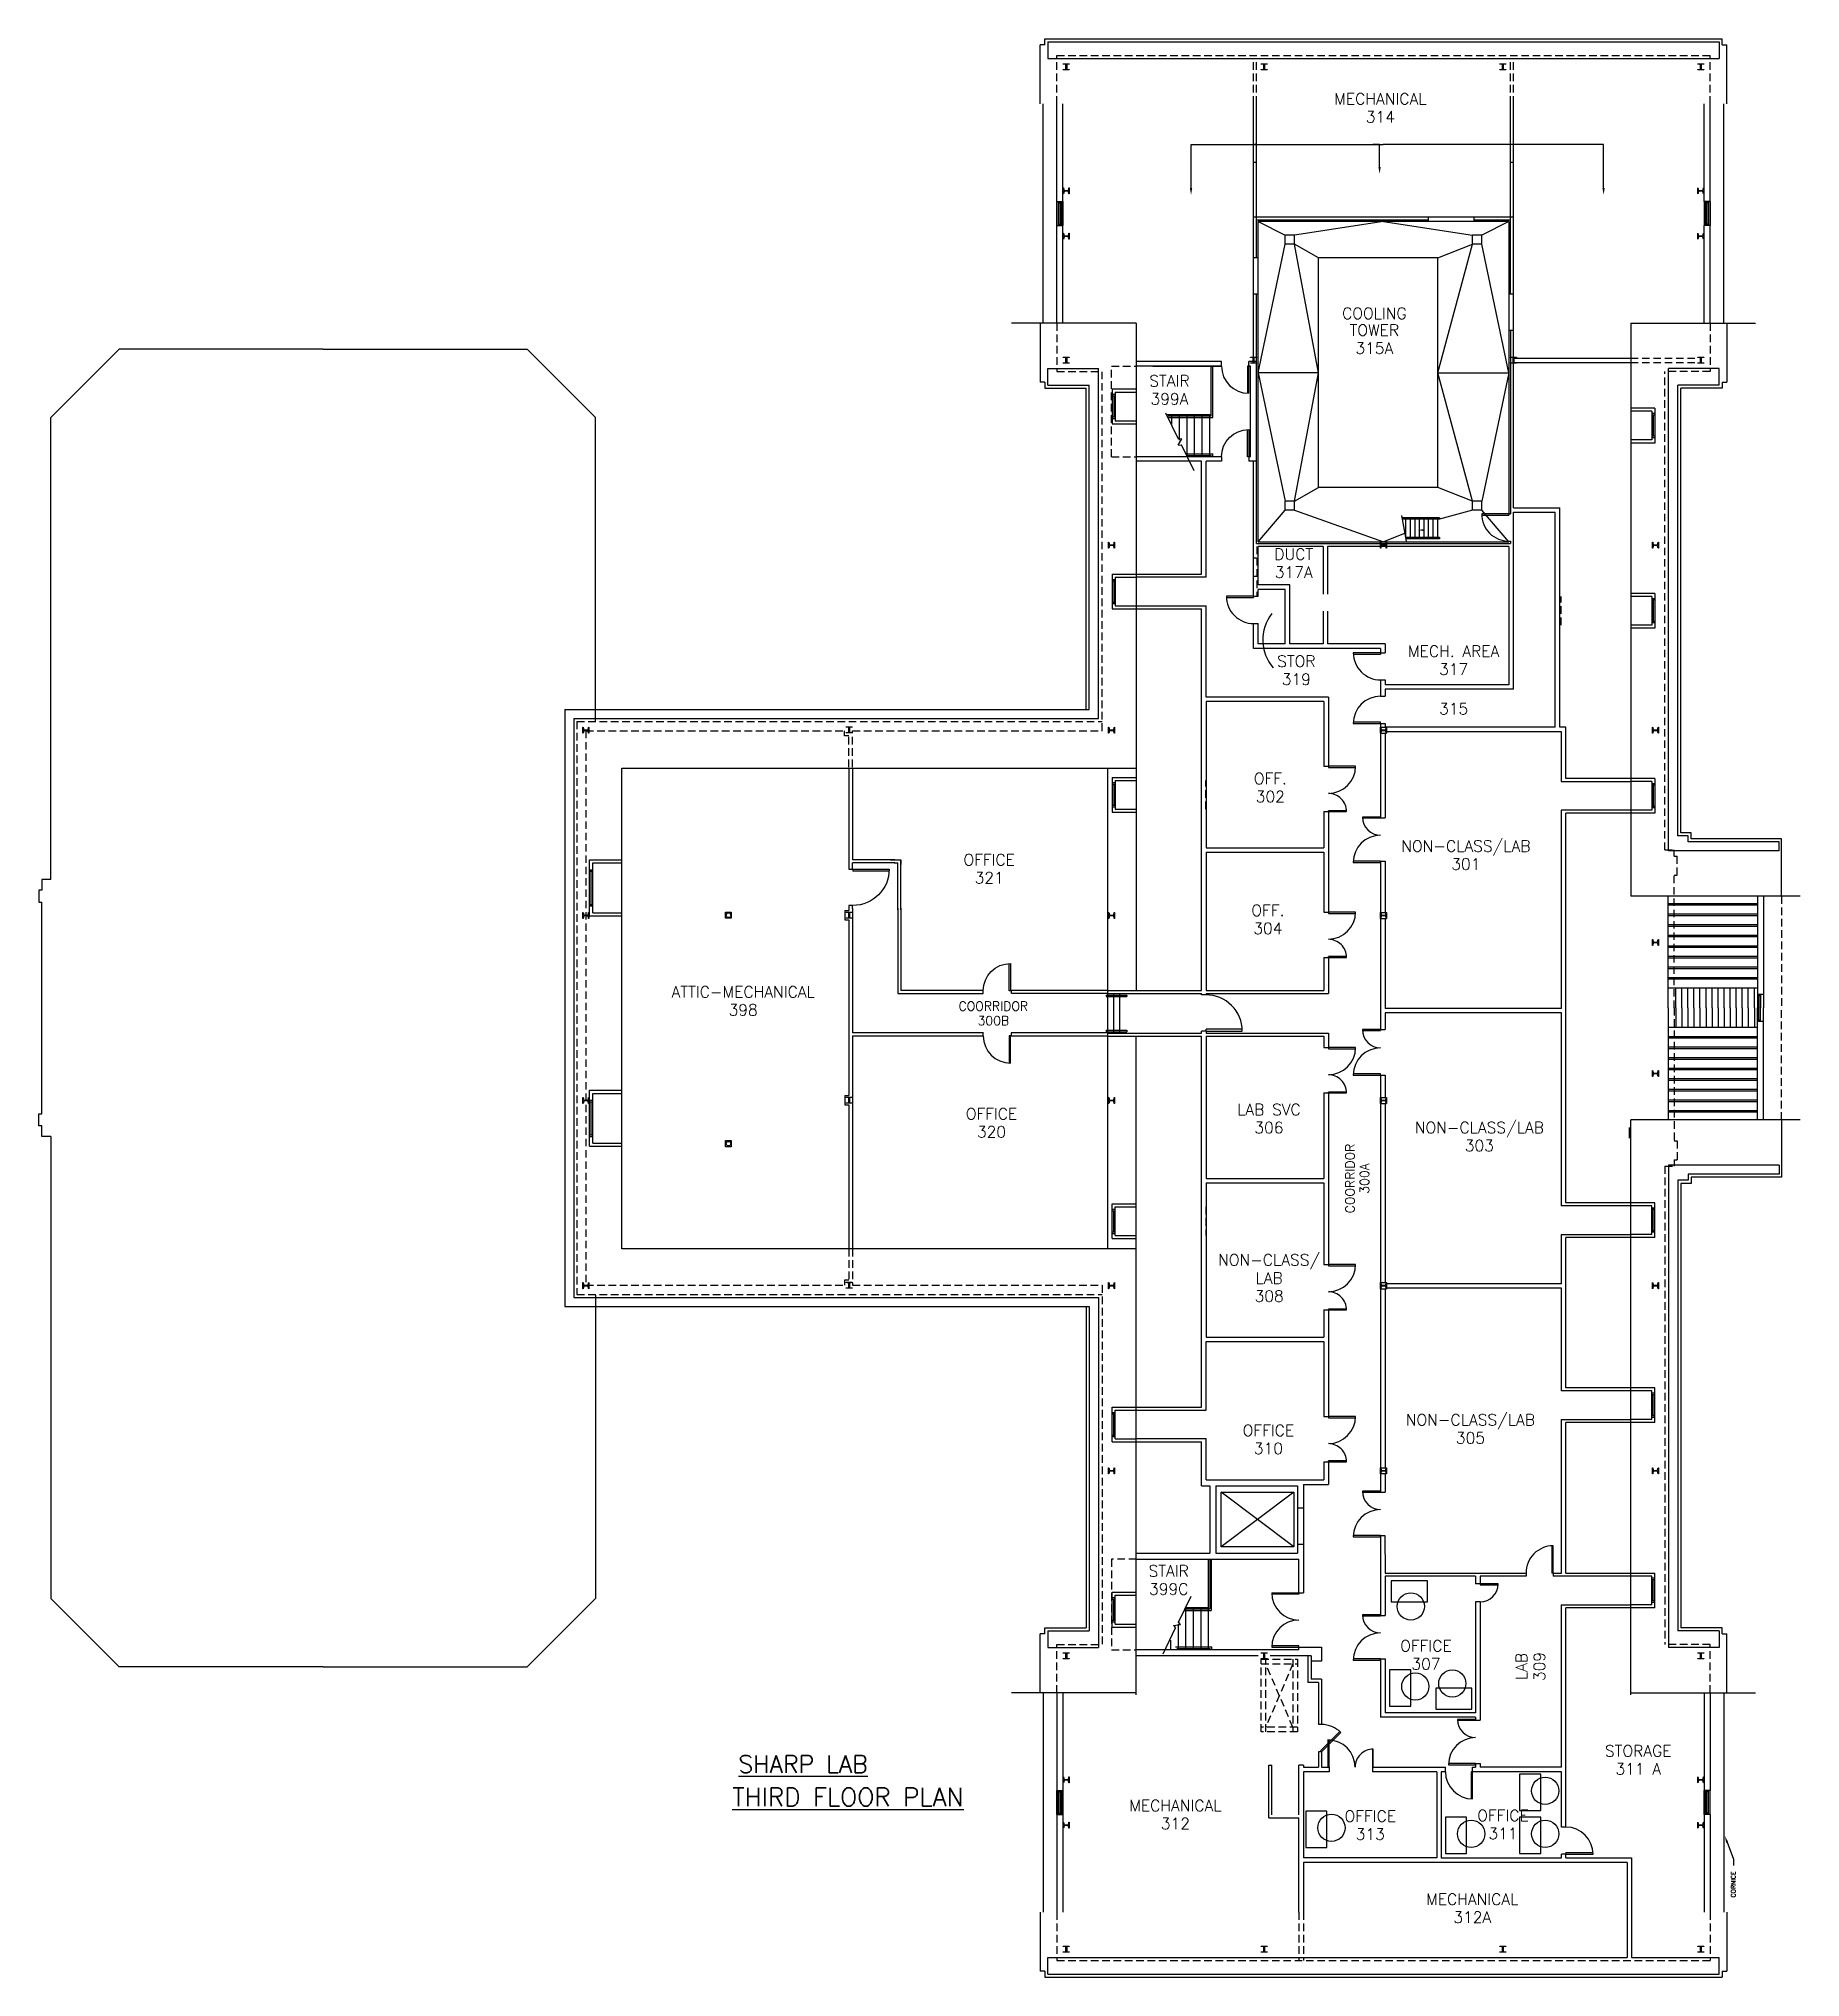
# Model space of a CAD drawing. Extents: x 481 to 2814, y 75 to 2641.
import ezdxf
from ezdxf.enums import TextEntityAlignment as Align

# ---------------------------------------------------------------- set-up
doc = ezdxf.new("R2010")
doc.units = 0
doc.header["$LTSCALE"] = 40
doc.header["$MEASUREMENT"] = 0
doc.linetypes.add('HIDDEN', pattern=[0.375, 0.25, -0.125])
doc.layers.get('0').update_dxf_attribs({"linetype": 'CONTINUOUS'})
for name, color, linetype in [('A-AREA-IDEN', 3, 'CONTINUOUS'), ('A-DOOR', 7, 'CONTINUOUS'), ('A-FLOR-IDEN', 7, 'CONTINUOUS'), ('A-FLOR-STRS', 7, 'CONTINUOUS'), ('A-GLAZ', 2, 'CONTINUOUS'), ('A-ROOF', 4, 'CONTINUOUS'), ('A-STRS-RAIL', 7, 'CONTINUOUS'), ('A-WALL', 2, 'CONTINUOUS'), ('S-COLS', 3, 'CONTINUOUS')]:
    doc.layers.add(name, color=color, linetype=linetype)
doc.styles.add('SIMPLEX', font='simplex', dxfattribs={"height": 23})

msp = doc.modelspace()

# ---------------------------------------------------------------- texts
at = {"layer": 'A-AREA-IDEN', "style": 'SIMPLEX'}
msp.add_text('CORNICE', height=6, rotation=90, dxfattribs=at).set_placement((2728.1, 180.8))
at = {"layer": 'A-FLOR-IDEN', "style": 'SIMPLEX'}
for s, height, p in [('%%uSHARP LAB', 23, (1407.7, 345.8)), ('%%uTHIRD FLOOR PLAN', 24, (1399.6, 301.8))]:
    msp.add_text(s, height=height, dxfattribs=at).set_placement(p)

# ---------------------------------------------------------------- blocks, each defined once
blk = doc.blocks.new('AD081', base_point=(976.415, 314.205))
for p, q in [((976.353, 314.849), (976.314, 314.205)), ((976.353, 314.849), (976.477, 313.561)), ((975.415, 314.205), (976.314, 314.205)), ((976.477, 313.561), (976.516, 314.205)), ((976.516, 314.205), (977.415, 314.205))]:
    blk.add_line(p, q)
blk = doc.blocks.new('AD03A', base_point=(6.133, 5.024))
for p, q in [((6.133, 6.024), (6.133, 5.024)), ((6.182, 5.024), (6.182, 6.022)), ((6.133, 5.024), (6.182, 5.024))]:
    blk.add_line(p, q)
blk.add_arc((6.133, 5.024), 1, 0, 90)
blk = doc.blocks.new('Q')
at = {"layer": 'A-STRS-RAIL', "style": 'SIMPLEX'}
for tag, p in [('ROOM', (2, 4)), ('NUMBER', (2, -15.1))]:
    blk.add_attdef(tag, text='', height=12, dxfattribs=at).set_placement(p, align=Align.CENTER)
blk = doc.blocks.new('AD05A', base_point=(203.035, 424.492))
for p, q in [((203.035, 424.492), (203.084, 424.492)), ((203.035, 424.492), (203.035, 423.492)), ((203.084, 423.493), (203.084, 424.492))]:
    blk.add_line(p, q)
blk.add_arc((203.035, 424.492), 1, 270, 0)
blk = doc.blocks.new('5DOOR')
at = {"layer": 'A-DOOR', "xscale": 36, "yscale": 36, "zscale": 0.01}
blk.add_blockref('AD03A', (0, 0), dxfattribs=at)
at = {"layer": 'A-DOOR', "xscale": 24, "yscale": 24, "zscale": 0.01, "rotation": 180}
blk.add_blockref('AD05A', (60.1, 0), dxfattribs=at)
blk = doc.blocks.new('AD05B', base_point=(489.664, 570.31))
for p, q in [((489.664, 570.31), (489.699, 570.345)), ((490.371, 569.603), (489.664, 570.31)), ((489.699, 570.345), (490.405, 569.638))]:
    blk.add_line(p, q)
blk.add_arc((489.664, 570.31), 1, 315, 0)
blk = doc.blocks.new('AD04A', base_point=(489.664, 570.31))
for p, q in [((488.664, 571.31), (488.664, 570.31)), ((488.713, 570.31), (488.713, 571.309)), ((490.616, 570.31), (490.616, 571.309)), ((490.664, 571.31), (490.664, 570.31)), ((488.664, 570.31), (488.713, 570.31)), ((490.664, 570.31), (490.616, 570.31))]:
    blk.add_line(p, q)
for centre, start, end in [((488.664, 570.31), 0, 90), ((490.664, 570.31), 90, 180)]:
    blk.add_arc(centre, 1, start, end)

# ---------------------------------------------------------------- linework, layer by layer
for points in [[(2272, 600), (2272, 572), (2320, 572), (2320, 600)], [(2270, 434), (2298, 434), (2298, 482), (2270, 482)], [(2379, 430), (2379, 458), (2331, 458), (2331, 430)], [(2442, 296), (2470, 296), (2470, 344), (2442, 344)], [(2159, 247), (2187, 247), (2187, 295), (2159, 295)], [(2344, 239), (2372, 239), (2372, 287), (2344, 287)], [(2442, 239), (2470, 239), (2470, 287), (2442, 287)]]:
    msp.add_lwpolyline(points, close=True)
for centre in [(2298, 566), (2304, 460), (2353, 464), (2476, 322), (2193, 273), (2378, 265), (2476, 265)]:
    msp.add_circle(centre, 18)
at = {"layer": 'A-AREA-IDEN'}
for p, q in [((2007.1, 2500.8), (2261.4, 2500.8)), ((2007.1, 2443), (2007.1, 2500.8)), ((2256.7, 2500.8), (2247.7, 2500.8)), ((2256.7, 2471.1), (2256.7, 2500.8)), ((2553.3, 2500.8), (2261.4, 2500.8)), ((2553.3, 2443), (2553.3, 2500.8)), ((2716.9, 253.8), (2725.2, 231.3)), ((2725.2, 231.3), (2725.2, 223.3))]:
    msp.add_line(p, q, dxfattribs=at)
msp.add_arc((2158.3, 1845.2), 56.3, 141.8612, 221.3211, dxfattribs=at)
for points in [[(2258.2, 2471.1), (2255.2, 2471.1), (2256.7, 2462.1)], [(2008.6, 2443), (2005.6, 2443), (2007.1, 2434)], [(2554.8, 2443), (2551.8, 2443), (2553.3, 2434)], [(2715.5, 253.3), (2718.3, 254.3), (2713.7, 262.3)]]:
    msp.add_solid(points, dxfattribs=at)
at = {"layer": 'A-DOOR'}
for p, q in [((1732, 1377), (1732, 1381)), ((1769, 1381), (1769, 1377))]:
    msp.add_line(p, q, dxfattribs=at)
at = {"layer": 'A-FLOR-STRS'}
for p, q in [((1981.8, 2130.5), (1981.8, 2143.5)), ((1991.8, 2109.5), (1991.8, 2143.5)), ((2001.8, 2087.5), (2001.8, 2143.5)), ((2011.8, 2087.5), (2011.8, 2143.5)), ((2021.8, 2087.5), (2021.8, 2143.5)), ((2031.8, 2087.5), (2031.8, 2143.5)), ((2285.8, 2009.6), (2291.7, 1975.8)), ((2291.2, 2004.8), (2291.2, 1980.8)), ((2297.2, 2004.8), (2297.2, 1980.8)), ((2303.2, 2004.8), (2303.2, 1980.8)), ((2309.2, 2004.8), (2309.2, 1980.8)), ((2315.2, 2004.8), (2315.2, 1980.8)), ((2321.2, 2004.8), (2321.2, 1980.8)), ((2327.2, 2004.8), (2327.2, 1980.8)), ((2333.2, 2004.8), (2333.2, 1980.8)), ((1999.9, 564.5), (1999.9, 508.5)), ((2009.9, 564.5), (2009.9, 508.5)), ((2019.9, 564.5), (2019.9, 508.5)), ((1989.9, 542.4), (1989.9, 508.5)), ((1979.9, 521.4), (1979.9, 508.5))]:
    msp.add_line(p, q, dxfattribs=at)
at = {"layer": 'A-FLOR-STRS', "color": 7, "linetype": 'CONTINUOUS'}
for p, q in [((1894.7, 1375), (1894.7, 1373)), ((1894.7, 1375), (1922.1, 1375)), ((1894.7, 1373), (1922.1, 1373)), ((1904.3, 1377), (1904.3, 1324.6)), ((1912.3, 1377), (1912.3, 1324.6)), ((1922.1, 1375), (1922.1, 1373)), ((1894.7, 1328.6), (1894.7, 1326.6)), ((1894.7, 1328.6), (1922.1, 1328.6)), ((1894.7, 1326.6), (1922.1, 1326.6)), ((1922.1, 1328.6), (1922.1, 1326.6))]:
    msp.add_line(p, q, dxfattribs=at)
at = {"layer": 'A-FLOR-STRS'}
msp.add_solid([(2316.3, 1989), (2316.3, 1992), (2307.3, 1990.5)], dxfattribs=at)
at = {"layer": 'A-GLAZ', "color": 2}
for p, q in [((1829.4, 2425.5), (1829.4, 2393.5)), ((1837.4, 2425.5), (1837.4, 2393.5)), ((2686.4, 2425.5), (2686.4, 2393.5)), ((2694.4, 2425.5), (2694.4, 2393.5)), ((1829.4, 290.5), (1829.4, 322.5)), ((1837.4, 290.5), (1837.4, 322.5)), ((2686.4, 290.5), (2686.4, 322.5)), ((2694.4, 290.5), (2694.4, 322.5))]:
    msp.add_line(p, q, dxfattribs=at)
at = {"layer": 'A-GLAZ'}
for p, q in [((1831.6, 2425.5), (1831.6, 2393.5)), ((1833.6, 2423.5), (1833.6, 2395.5)), ((1835.6, 2425.5), (1835.6, 2393.5)), ((2688.2, 2425.5), (2688.2, 2393.5)), ((2690.2, 2423.5), (2690.2, 2395.5)), ((2692.2, 2425.5), (2692.2, 2393.5)), ((1902.7, 2170.2), (1902.7, 2138.2)), ((1904.7, 2168.2), (1904.7, 2140.2)), ((1906.7, 2170.2), (1906.7, 2138.2)), ((2617, 2144.7), (2617, 2112.7)), ((2619, 2142.7), (2619, 2114.7)), ((2621, 2144.7), (2621, 2112.7)), ((1902.7, 1925.2), (1902.7, 1893.2)), ((1906.7, 1925.2), (1906.7, 1893.2)), ((1904.7, 1923.2), (1904.7, 1895.2)), ((2617, 1899.7), (2617, 1867.7)), ((2621, 1899.7), (2621, 1867.7)), ((2619, 1897.7), (2619, 1869.7)), ((1902.7, 1656.2), (1902.7, 1624.2)), ((1904.7, 1654.2), (1904.7, 1626.2)), ((1906.7, 1656.2), (1906.7, 1624.2)), ((2617, 1654.7), (2617, 1622.7)), ((2619, 1652.7), (2619, 1624.7)), ((2621, 1654.7), (2621, 1622.7)), ((1210.8, 1493), (1210.8, 1541)), ((1214.8, 1493), (1214.8, 1541)), ((1212.8, 1495), (1212.8, 1539)), ((2756.9, 1376), (2756.9, 1358)), ((2758.9, 1374), (2758.9, 1358)), ((2760.9, 1376), (2760.9, 1358)), ((2764.9, 1376), (2764.9, 1358)), ((2756.9, 1340), (2756.9, 1358)), ((2758.9, 1342), (2758.9, 1358)), ((2760.9, 1340), (2760.9, 1358)), ((2764.9, 1340), (2764.9, 1358)), ((1210.8, 1188), (1210.8, 1236)), ((1212.8, 1190), (1212.8, 1234)), ((1214.8, 1188), (1214.8, 1236)), ((1902.7, 1059.7), (1902.7, 1091.7)), ((1904.7, 1061.7), (1904.7, 1089.7)), ((1906.7, 1059.7), (1906.7, 1091.7)), ((2617, 1061.2), (2617, 1093.2)), ((2619, 1063.2), (2619, 1091.2)), ((2621, 1061.2), (2621, 1093.2)), ((2617, 816.2), (2617, 848.2)), ((2621, 816.2), (2621, 848.2)), ((1902.7, 790.7), (1902.7, 822.7)), ((1906.7, 790.7), (1906.7, 822.7)), ((2619, 818.2), (2619, 846.2)), ((1904.7, 792.7), (1904.7, 820.7)), ((2617, 571.2), (2617, 603.2)), ((2619, 573.2), (2619, 601.2)), ((2621, 571.2), (2621, 603.2)), ((1902.7, 545.7), (1902.7, 577.7)), ((1904.7, 547.7), (1904.7, 575.7)), ((1906.7, 545.7), (1906.7, 577.7)), ((1831.6, 290.5), (1831.6, 322.5)), ((1833.6, 292.5), (1833.6, 320.5)), ((1835.6, 290.5), (1835.6, 322.5)), ((2688.2, 290.5), (2688.2, 322.5)), ((2690.2, 292.5), (2690.2, 320.5)), ((2692.2, 290.5), (2692.2, 322.5))]:
    msp.add_line(p, q, dxfattribs=at)
at = {"layer": 'A-GLAZ', "color": 2, "linetype": 'CONTINUOUS'}
for p, q in [((1831.6, 2423.5), (1835.6, 2423.5)), ((2692.2, 2423.5), (2688.2, 2423.5)), ((1831.6, 2395.5), (1835.6, 2395.5)), ((2692.2, 2395.5), (2688.2, 2395.5)), ((1902.7, 2168.2), (1906.7, 2168.2)), ((1902.7, 2140.2), (1906.7, 2140.2)), ((2621, 2142.7), (2617, 2142.7)), ((2621, 2114.7), (2617, 2114.7)), ((1902.7, 1923.2), (1906.7, 1923.2)), ((1902.7, 1895.2), (1906.7, 1895.2)), ((2621, 1897.7), (2617, 1897.7)), ((2621, 1869.7), (2617, 1869.7)), ((1902.7, 1654.2), (1906.7, 1654.2)), ((2621, 1652.7), (2617, 1652.7)), ((1902.7, 1626.2), (1906.7, 1626.2)), ((2621, 1624.7), (2617, 1624.7)), ((1210.8, 1539), (1214.8, 1539)), ((1210.8, 1495), (1214.8, 1495)), ((2760.9, 1374), (2756.9, 1374)), ((2760.9, 1342), (2756.9, 1342)), ((1210.8, 1234), (1214.8, 1234)), ((1210.8, 1190), (1214.8, 1190)), ((1902.7, 1089.7), (1906.7, 1089.7)), ((2621, 1091.2), (2617, 1091.2)), ((1902.7, 1061.7), (1906.7, 1061.7)), ((2621, 1063.2), (2617, 1063.2)), ((2621, 846.2), (2617, 846.2)), ((1902.7, 820.7), (1906.7, 820.7)), ((2621, 818.2), (2617, 818.2)), ((1902.7, 792.7), (1906.7, 792.7)), ((2621, 601.2), (2617, 601.2)), ((1902.7, 575.7), (1906.7, 575.7)), ((2621, 573.2), (2617, 573.2)), ((1902.7, 547.7), (1906.7, 547.7)), ((1831.6, 320.5), (1835.6, 320.5)), ((2692.2, 320.5), (2688.2, 320.5)), ((1831.6, 292.5), (1835.6, 292.5)), ((2692.2, 292.5), (2688.2, 292.5))]:
    msp.add_line(p, q, dxfattribs=at)
at = {"layer": 'A-GLAZ', "color": 4}
for p, q in [((2095.9, 2398.8), (2131.9, 2380.8)), ((2261.9, 2398.8), (2143.9, 2380.8)), ((2261.9, 2398.8), (2379.9, 2380.8)), ((2427.9, 2398.8), (2391.9, 2380.8)), ((2095.9, 2198.8), (2131.9, 2368.8)), ((2175.9, 2198.8), (2143.9, 2368.8)), ((2175.9, 2350.8), (2143.9, 2368.8)), ((2333.9, 2198.8), (2379.9, 2368.8)), ((2333.9, 2350.8), (2379.9, 2368.8)), ((2427.9, 2198.8), (2391.9, 2368.8)), ((2095.9, 2198.8), (2131.9, 2028.8)), ((2175.9, 2198.8), (2095.9, 2198.8)), ((2143.9, 2028.8), (2175.9, 2198.8)), ((2379.9, 2028.8), (2333.9, 2198.8)), ((2333.9, 2198.8), (2427.9, 2198.8)), ((2427.9, 2198.8), (2391.9, 2028.8)), ((2143.9, 2028.8), (2175.9, 2046.8)), ((2379.9, 2028.8), (2333.9, 2046.8)), ((2095.9, 1974.8), (2131.9, 2016.8)), ((2143.9, 2016.8), (2261.9, 1974.8)), ((2379.9, 2016.8), (2336.2, 2004.8)), ((2427.9, 1974.8), (2391.9, 2016.8)), ((2289.9, 1986.1), (2261.9, 1974.8))]:
    msp.add_line(p, q, dxfattribs=at)
at = {"layer": 'A-ROOF', "color": 4}
for p, q in [((2756.9, 1496), (2638.9, 1496)), ((2756.9, 1494), (2638.9, 1494)), ((2756.9, 1482), (2638.9, 1482)), ((2756.9, 1480), (2638.9, 1480)), ((2756.9, 1468), (2638.9, 1468)), ((2756.9, 1466), (2638.9, 1466)), ((2756.9, 1454), (2638.9, 1454)), ((2756.9, 1452), (2638.9, 1452)), ((2756.9, 1440), (2638.9, 1440)), ((2756.9, 1438), (2638.9, 1438)), ((2756.9, 1426), (2638.9, 1426)), ((2756.9, 1424), (2638.9, 1424)), ((2756.9, 1412), (2638.9, 1412)), ((2756.9, 1410), (2638.9, 1410)), ((2756.9, 1398), (2638.9, 1398)), ((2756.9, 1396), (2638.9, 1396)), ((2756.9, 1320), (2638.9, 1320)), ((2756.9, 1318), (2638.9, 1318)), ((2756.9, 1306), (2638.9, 1306)), ((2756.9, 1304), (2638.9, 1304)), ((2756.9, 1292), (2638.9, 1292)), ((2756.9, 1290), (2638.9, 1290)), ((2756.9, 1278), (2638.9, 1278)), ((2756.9, 1276), (2638.9, 1276)), ((2756.9, 1264), (2638.9, 1264)), ((2756.9, 1262), (2638.9, 1262)), ((2756.9, 1250), (2638.9, 1250)), ((2756.9, 1248), (2638.9, 1248)), ((2756.9, 1236), (2638.9, 1236)), ((2756.9, 1234), (2638.9, 1234)), ((2756.9, 1222), (2638.9, 1222)), ((2756.9, 1220), (2638.9, 1220))]:
    msp.add_line(p, q, dxfattribs=at)
at = {"layer": 'A-ROOF', "color": 4, "linetype": 'CONTINUOUS'}
for p, q in [((2648.9, 1358), (2648.9, 1384)), ((2656.9, 1358), (2656.9, 1384)), ((2664.9, 1358), (2664.9, 1384)), ((2672.9, 1358), (2672.9, 1384)), ((2680.9, 1358), (2680.9, 1384)), ((2688.9, 1358), (2688.9, 1384)), ((2696.9, 1358), (2696.9, 1384)), ((2704.9, 1358), (2704.9, 1384)), ((2712.9, 1358), (2712.9, 1384)), ((2720.9, 1358), (2720.9, 1384)), ((2728.9, 1358), (2728.9, 1384)), ((2736.9, 1358), (2736.9, 1384)), ((2744.9, 1358), (2744.9, 1384)), ((2752.9, 1358), (2752.9, 1384)), ((2648.9, 1358), (2648.9, 1332)), ((2656.9, 1358), (2656.9, 1332)), ((2664.9, 1358), (2664.9, 1332)), ((2672.9, 1358), (2672.9, 1332)), ((2680.9, 1358), (2680.9, 1332)), ((2688.9, 1358), (2688.9, 1332)), ((2696.9, 1358), (2696.9, 1332)), ((2704.9, 1358), (2704.9, 1332)), ((2712.9, 1358), (2712.9, 1332)), ((2720.9, 1358), (2720.9, 1332)), ((2728.9, 1358), (2728.9, 1332)), ((2736.9, 1358), (2736.9, 1332)), ((2744.9, 1358), (2744.9, 1332)), ((2752.9, 1358), (2752.9, 1332))]:
    msp.add_line(p, q, dxfattribs=at)
at = {"layer": 'A-STRS-RAIL'}
for p, q in [((2033.8, 2141.5), (2033.8, 2207.5)), ((2035.8, 2139.5), (2035.8, 2207.5)), ((1975.6, 2143.5), (2031.8, 2143.5)), ((1976.6, 2141.5), (2033.8, 2141.5)), ((1977.6, 2139.5), (2035.8, 2139.5)), ((2000.5, 2091.3), (2035.8, 2091.3)), ((2001.5, 2089.3), (2033.8, 2089.3)), ((2033.8, 2087.5), (2033.8, 2089.3)), ((2035.8, 2087.5), (2035.8, 2091.3)), ((2336.2, 2006.8), (2286.3, 2006.8)), ((2336.2, 2004.8), (2286.6, 2004.8)), ((2336.2, 2006.8), (2336.2, 2004.8)), ((2336.2, 1980.8), (2290.9, 1980.8)), ((2336.2, 1978.8), (2291.2, 1978.8)), ((2336.2, 1980.8), (2336.2, 1978.8)), ((2029.9, 628.5), (2029.9, 508.5)), ((2031.9, 628.5), (2031.9, 562.6)), ((2033.9, 628.5), (2033.9, 560.6)), ((2000.1, 564.5), (2029.9, 564.5)), ((1998.6, 560.6), (2033.9, 560.6)), ((1999.5, 562.6), (2031.9, 562.6)), ((1986.3, 512.3), (2034.6, 512.3)), ((1988.3, 510.3), (2032.6, 510.3)), ((2032.6, 508.5), (2032.6, 510.3)), ((2034.6, 508.5), (2034.6, 512.3))]:
    msp.add_line(p, q, dxfattribs=at)
at = {"layer": 'A-WALL', "linetype": 'CONTINUOUS'}
for p, q in [((1807.4, 2554.7), (1807.4, 2632.7)), ((1813.4, 2632.7), (1807.4, 2632.7)), ((1813.4, 2640.7), (2710.4, 2640.7)), ((1813.4, 2632.7), (1813.4, 2640.7)), ((1817.3, 2636.7), (2706.5, 2636.7)), ((2710.4, 2632.7), (2710.4, 2640.7)), ((2710.4, 2632.7), (2716.4, 2632.7)), ((2716.4, 2554.7), (2716.4, 2632.7)), ((1817.3, 2614.7), (2706.5, 2614.7)), ((1829.4, 2425.5), (1837.4, 2425.5)), ((2694.4, 2425.5), (2686.4, 2425.5)), ((1829.4, 2393.5), (1837.4, 2393.5)), ((2694.4, 2393.5), (2686.4, 2393.5)), ((1807.4, 2264.2), (1807.4, 2186.2)), ((2716.4, 2264.2), (2716.4, 2186.2)), ((1813.4, 2186.2), (1807.4, 2186.2)), ((1813.4, 2186.2), (1813.4, 2178.2)), ((1817.3, 2204.2), (1884.4, 2204.2)), ((1817.3, 2182.2), (1872.4, 2182.2)), ((2706.5, 2204.2), (2639.4, 2204.2)), ((2706.5, 2182.2), (2651.4, 2182.2)), ((2710.4, 2186.2), (2716.4, 2186.2)), ((2710.4, 2186.2), (2710.4, 2178.2)), ((1813.4, 2178.2), (1868.4, 2178.2)), ((1902.7, 2177.2), (1934.5, 2177.2)), ((1902.7, 2170.2), (1906.7, 2170.2)), ((1906.7, 2173.2), (1934.5, 2173.2)), ((2710.4, 2178.2), (2655.4, 2178.2)), ((1902.7, 2138.2), (1906.7, 2138.2)), ((1902.7, 2131.2), (1934.5, 2131.2)), ((1906.7, 2135.2), (1934.5, 2135.2)), ((2621, 2151.7), (2589.3, 2151.7)), ((2617, 2147.7), (2589.3, 2147.7)), ((2621, 2144.7), (2617, 2144.7)), ((2617, 2109.7), (2589.3, 2109.7)), ((2621, 2105.7), (2589.3, 2105.7)), ((2621, 2112.7), (2617, 2112.7)), ((1902.7, 1932.2), (2020.9, 1932.2)), ((1902.7, 1925.2), (1906.7, 1925.2)), ((1906.7, 1928.2), (1934.5, 1928.2)), ((2026.9, 1928.2), (1934.5, 1928.2)), ((2621, 1906.7), (2589.3, 1906.7)), ((2617, 1902.7), (2589.3, 1902.7)), ((2621, 1899.7), (2617, 1899.7)), ((1902.7, 1893.2), (1906.7, 1893.2)), ((1902.7, 1886.2), (2020.9, 1886.2)), ((1906.7, 1890.2), (1934.5, 1890.2)), ((1934.5, 1890.2), (2026.9, 1890.2)), ((2617, 1864.7), (2589.3, 1864.7)), ((2621, 1860.7), (2589.3, 1860.7)), ((2621, 1867.7), (2617, 1867.7)), ((1177.9, 1753), (1177.9, 963)), ((1177.9, 1753), (1872.4, 1753)), ((1189.9, 1741), (1189.9, 975)), ((1189.9, 1741), (1884.4, 1741)), ((1896.3, 1675.4), (1896.3, 1039.1)), ((2182.9, 1678), (2188.9, 1678)), ((1902.7, 1663.2), (1934.5, 1663.2)), ((1902.7, 1656.2), (1906.7, 1656.2)), ((1906.7, 1659.2), (1934.5, 1659.2)), ((2497, 1657.7), (2589.3, 1657.7)), ((2621, 1661.7), (2503.4, 1661.7)), ((2617, 1657.7), (2589.3, 1657.7)), ((2621, 1654.7), (2617, 1654.7)), ((1902.7, 1624.2), (1906.7, 1624.2)), ((1902.7, 1617.2), (1934.5, 1617.2)), ((1906.7, 1621.2), (1934.5, 1621.2)), ((2182.9, 1618), (2188.9, 1618)), ((2589.3, 1619.7), (2497, 1619.7)), ((2617, 1619.7), (2589.3, 1619.7)), ((2621, 1622.7), (2617, 1622.7)), ((2621, 1615.7), (2503.4, 1615.7)), ((2026.9, 1570), (2182.9, 1570)), ((2785.7, 1566), (2639.4, 1566)), ((2665.4, 1586), (2651.4, 1586)), ((2669.4, 1590), (2655.4, 1590)), ((2785.7, 1578), (2665.4, 1578)), ((2788.9, 1582), (2669.4, 1582)), ((2785.7, 1566), (2785.7, 1578)), ((2788.9, 1506), (2788.9, 1582)), ((1210.8, 1554), (1253.3, 1554)), ((1210.8, 1541), (1214.8, 1541)), ((1214.8, 1550), (1253.3, 1550)), ((2026.9, 1564), (2182.9, 1564)), ((1210.8, 1493), (1214.8, 1493)), ((2813.7, 1506), (2589.3, 1506)), ((2638.9, 1358), (2638.9, 1506)), ((1210.8, 1480), (1253.3, 1480)), ((1214.8, 1484), (1253.3, 1484)), ((2182.9, 1485), (2188.9, 1485)), ((2182.9, 1425), (2188.9, 1425)), ((1896.3, 1381), (2020.9, 1381)), ((1896.3, 1377), (2020.9, 1377)), ((2026.9, 1381), (2182.9, 1381)), ((2026.9, 1377), (2188.9, 1377)), ((2638.9, 1358), (2638.9, 1209.9)), ((1896.3, 1324.6), (2020.9, 1324.6)), ((1896.3, 1320.6), (2020.9, 1320.6)), ((2026.9, 1324.6), (2188.9, 1324.6)), ((2026.9, 1320.6), (2182.9, 1320.6)), ((2182.9, 1305.6), (2188.9, 1305.6)), ((1210.8, 1249), (1253.3, 1249)), ((1210.8, 1236), (1214.8, 1236)), ((1214.8, 1245), (1253.3, 1245)), ((2182.9, 1245.6), (2188.9, 1245.6)), ((2813.7, 1209.9), (2589.3, 1209.9)), ((2788.9, 1209.9), (2788.9, 1133.9)), ((1210.8, 1188), (1214.8, 1188)), ((1210.8, 1175), (1253.3, 1175)), ((1214.8, 1179), (1253.3, 1179)), ((2785.7, 1149.9), (2639.4, 1149.9)), ((2665.4, 1129.9), (2651.4, 1129.9)), ((2785.7, 1137.9), (2665.4, 1137.9)), ((2788.9, 1133.9), (2669.4, 1133.9)), ((2785.7, 1149.9), (2785.7, 1137.9)), ((2669.4, 1125.9), (2655.4, 1125.9)), ((1902.7, 1098.7), (1934.5, 1098.7)), ((1902.7, 1091.7), (1906.7, 1091.7)), ((1906.7, 1094.7), (1934.5, 1094.7)), ((2589.3, 1096.2), (2497, 1096.2)), ((2621, 1100.2), (2503.4, 1100.2)), ((2617, 1096.2), (2515.4, 1096.2)), ((2621, 1093.2), (2617, 1093.2)), ((1902.7, 1059.7), (1906.7, 1059.7)), ((1902.7, 1052.7), (1934.5, 1052.7)), ((1906.7, 1056.7), (1934.5, 1056.7)), ((2497, 1058.2), (2589.3, 1058.2)), ((2621, 1054.2), (2503.4, 1054.2)), ((2617, 1058.2), (2589.3, 1058.2)), ((2621, 1061.2), (2617, 1061.2)), ((1189.9, 975), (1884.4, 975)), ((2497.4, 993.1), (2265.9, 993.1)), ((2497.4, 987.1), (2265.9, 987.1)), ((1177.9, 963), (1872.4, 963)), ((2589.3, 851.2), (2497, 851.2)), ((2621, 855.2), (2503.4, 855.2)), ((2617, 851.2), (2589.3, 851.2)), ((2621, 848.2), (2617, 848.2)), ((1902.7, 829.7), (2020.9, 829.7)), ((1902.7, 822.7), (1906.7, 822.7)), ((1906.7, 825.7), (1934.5, 825.7)), ((1934.5, 825.7), (2026.9, 825.7)), ((2497, 813.2), (2589.3, 813.2)), ((2621, 809.2), (2503.4, 809.2)), ((2617, 813.2), (2589.3, 813.2)), ((2621, 816.2), (2617, 816.2)), ((1902.7, 790.7), (1906.7, 790.7)), ((1902.7, 783.7), (2020.9, 783.7)), ((1906.7, 787.7), (1934.5, 787.7)), ((2026.9, 787.7), (1934.5, 787.7)), ((2383.9, 606.2), (2263.9, 606.2)), ((2450.6, 606.2), (2389.9, 606.2)), ((2589.3, 606.2), (2486.6, 606.2)), ((2617, 606.2), (2589.3, 606.2)), ((2621, 603.2), (2617, 603.2)), ((1902.7, 584.7), (1934.5, 584.7)), ((1902.7, 577.7), (1906.7, 577.7)), ((1906.7, 580.7), (1934.5, 580.7)), ((2617, 568.2), (2589.3, 568.2)), ((2621, 571.2), (2617, 571.2)), ((1902.7, 545.7), (1906.7, 545.7)), ((1906.7, 542.7), (1934.5, 542.7)), ((2621, 564.2), (2589.3, 564.2)), ((1807.4, 451.7), (1807.4, 529.7)), ((1813.4, 529.7), (1807.4, 529.7)), ((1813.4, 537.7), (1868.4, 537.7)), ((1813.4, 529.7), (1813.4, 537.7)), ((1817.3, 533.7), (1872.4, 533.7)), ((1902.7, 538.7), (1934.5, 538.7)), ((2706.5, 533.7), (2651.4, 533.7)), ((2710.4, 537.7), (2655.4, 537.7)), ((2710.4, 529.7), (2710.4, 537.7)), ((2710.4, 529.7), (2716.4, 529.7)), ((2716.4, 451.7), (2716.4, 529.7)), ((1817.3, 511.7), (1884.4, 511.7)), ((2706.5, 511.7), (2639.4, 511.7)), ((1829.4, 322.5), (1837.4, 322.5)), ((2694.4, 322.5), (2686.4, 322.5)), ((1829.4, 290.5), (1837.4, 290.5)), ((2694.4, 290.5), (2686.4, 290.5)), ((1807.4, 161.2), (1807.4, 83.2)), ((2716.4, 161.2), (2716.4, 83.2)), ((1813.4, 83.2), (1807.4, 83.2)), ((1813.4, 83.2), (1813.4, 75.2)), ((1817.3, 101.2), (2584.4, 101.2)), ((1817.3, 79.2), (2706.5, 79.2)), ((2590.4, 101.2), (2706.5, 101.2)), ((2710.4, 83.2), (2716.4, 83.2)), ((2710.4, 83.2), (2710.4, 75.2)), ((1813.4, 75.2), (2710.4, 75.2))]:
    msp.add_line(p, q, dxfattribs=at)
at = {"layer": 'A-WALL'}
for p, q in [((1817.3, 2636.7), (1817.3, 2614.7)), ((2706.5, 2636.7), (2706.5, 2614.7)), ((1811.2, 2264.2), (1811.2, 2554.7)), ((1829.4, 2264.2), (1829.4, 2554.7)), ((1837.4, 2264.2), (1837.4, 2554.7)), ((2089.9, 2213.5), (2089.9, 2554.7)), ((2093.9, 2350.8), (2093.9, 2554.7)), ((2429.9, 2302.8), (2429.9, 2554.7)), ((2433.9, 2020.1), (2433.9, 2554.7)), ((2686.4, 2425.5), (2686.4, 2554.7)), ((2694.4, 2425.5), (2694.4, 2554.7)), ((2712.5, 2264.2), (2712.5, 2554.7)), ((2093.9, 2500.8), (2089.9, 2500.8)), ((2433.9, 2500.8), (2429.9, 2500.8)), ((2093.9, 2476.8), (2089.9, 2476.8)), ((2433.9, 2476.8), (2429.9, 2476.8)), ((2433.9, 2404.8), (2089.9, 2404.8)), ((2321.5, 2400.8), (2093.9, 2400.8)), ((2095.9, 1974.8), (2095.9, 2398.8)), ((2427.9, 2398.8), (2095.9, 2398.8)), ((2321.5, 2398.8), (2321.5, 2404.8)), ((2381.9, 2398.8), (2381.9, 2404.8)), ((2429.9, 2400.8), (2381.9, 2400.8)), ((2427.9, 2398.8), (2427.9, 2011.8)), ((2686.4, 2264.2), (2686.4, 2393.5)), ((2694.4, 2264.2), (2694.4, 2393.5)), ((2131.9, 2368.8), (2131.9, 2380.8)), ((2143.9, 2380.8), (2131.9, 2380.8)), ((2143.9, 2368.8), (2131.9, 2368.8)), ((2143.9, 2368.8), (2143.9, 2380.8)), ((2379.9, 2368.8), (2379.9, 2380.8)), ((2391.9, 2380.8), (2379.9, 2380.8)), ((2391.9, 2368.8), (2379.9, 2368.8)), ((2391.9, 2368.8), (2391.9, 2380.8)), ((2095.9, 2350.8), (2089.9, 2350.8)), ((2175.9, 2046.8), (2175.9, 2350.8)), ((2333.9, 2350.8), (2175.9, 2350.8)), ((2333.9, 2046.8), (2333.9, 2350.8)), ((2095.9, 2302.8), (2089.9, 2302.8)), ((2093.9, 1972.8), (2093.9, 2302.8)), ((2433.9, 2302.8), (2427.9, 2302.8)), ((1934.5, 2264.2), (1769.2, 2264.2)), ((1934.5, 2264.2), (1934.5, 1381)), ((2589.3, 2264.2), (2754.6, 2264.2)), ((2589.3, 2264.2), (2589.3, 1506)), ((2433.9, 2254.8), (2427.9, 2254.8)), ((2429.9, 2254.8), (2429.9, 2011.8)), ((587.9, 2230), (497.4, 2139.6)), ((857.9, 2230), (587.9, 2230)), ((857.9, 2230), (1127.9, 2230)), ((1127.9, 2230), (1218.4, 2139.6)), ((2047.4, 2213.5), (1934.5, 2213.5)), ((2047.4, 2207.5), (1934.5, 2207.5)), ((1956.3, 2207.5), (2047.4, 2207.5)), ((2047.4, 2207.5), (2047.4, 2213.5)), ((2047.4, 2207.5), (2047.4, 2207.5)), ((2093.9, 2213.5), (2083.4, 2213.5)), ((2083.4, 2207.5), (2083.4, 2213.5)), ((2083.4, 2207.5), (2083.4, 2207.5)), ((2083.4, 2207.5), (2085.9, 2207.5)), ((2085.9, 2207.5), (2083.4, 2207.5)), ((2085.9, 2087.5), (2085.9, 2207.5)), ((2433.9, 2218.1), (2589.3, 2218.1)), ((2433.9, 2212.1), (2589.3, 2212.1)), ((1817.3, 2182.2), (1817.3, 2204.2)), ((1872.4, 1753), (1872.4, 2182.2)), ((1884.4, 1741), (1884.4, 2204.2)), ((2639.4, 1566), (2639.4, 2204.2)), ((2651.4, 1586), (2651.4, 2182.2)), ((2706.5, 2182.2), (2706.5, 2204.2)), ((1868.4, 1753), (1868.4, 2178.2)), ((1902.7, 2177.2), (1902.7, 2170.2)), ((1906.7, 2173.2), (1906.7, 2170.2)), ((2655.4, 1590), (2655.4, 2178.2)), ((497.4, 1528), (497.4, 2139.6)), ((1218.4, 1738), (1218.4, 2139.6)), ((1902.7, 2138.2), (1902.7, 2131.2)), ((1906.7, 2138.2), (1906.7, 2135.2)), ((2617, 2147.7), (2617, 2144.7)), ((2621, 2151.7), (2621, 2144.7)), ((2617, 2112.7), (2617, 2109.7)), ((2621, 2112.7), (2621, 2105.7)), ((2047.4, 2087.5), (1934.5, 2087.5)), ((2020.9, 2081.5), (1934.5, 2081.5)), ((2020.9, 1932.2), (2020.9, 2081.5)), ((2026.9, 1928.2), (2026.9, 2081.5)), ((2047.4, 2081.5), (2026.9, 2081.5)), ((2047.4, 2087.5), (2047.4, 2081.5)), ((2083.4, 2087.5), (2083.4, 2081.5)), ((2085.9, 2087.5), (2083.4, 2087.5)), ((2093.9, 2081.5), (2083.4, 2081.5)), ((2089.9, 1902.8), (2089.9, 2081.5)), ((2143.9, 2028.8), (2131.9, 2028.8)), ((2131.9, 2016.8), (2131.9, 2028.8)), ((2143.9, 2016.8), (2143.9, 2028.8)), ((2333.9, 2046.8), (2175.9, 2046.8)), ((2379.9, 2016.8), (2379.9, 2028.8)), ((2391.9, 2028.8), (2379.9, 2028.8)), ((2391.9, 2016.8), (2391.9, 2028.8)), ((2143.9, 2016.8), (2131.9, 2016.8)), ((2391.9, 2016.8), (2379.9, 2016.8)), ((2427.9, 2011.8), (2429.9, 2011.8)), ((2433.9, 2020.1), (2495.4, 2020.1)), ((2433.9, 1779.8), (2433.9, 2014.1)), ((2433.9, 2014.1), (2489.4, 2014.1)), ((2489.4, 1729.5), (2489.4, 2014.1)), ((2495.4, 1729.5), (2495.4, 2020.1)), ((2427.9, 1975.8), (2429.9, 1975.8)), ((2427.9, 1975.8), (2427.9, 1974.8)), ((2429.9, 1975.8), (2429.9, 1972.8)), ((2093.9, 1953.1), (2089.9, 1953.1)), ((2093.9, 1972.8), (2429.9, 1972.8)), ((2095.9, 1974.8), (2427.9, 1974.8)), ((2181.9, 1968.8), (2095.9, 1968.8)), ((2095.9, 1917.8), (2095.9, 1968.8)), ((2181.9, 1968.8), (2181.9, 1905.5)), ((2427.9, 1968.8), (2187.9, 1968.8)), ((2187.9, 1968.8), (2187.9, 1905.5)), ((2427.9, 1974.8), (2427.9, 1975.1)), ((2427.9, 1968.8), (2427.9, 1785.8)), ((1902.7, 1932.2), (1902.7, 1925.2)), ((1906.7, 1928.2), (1906.7, 1925.2)), ((2093.9, 1929.1), (2089.9, 1929.1)), ((2089.9, 1902.8), (2095.9, 1902.8)), ((2137.9, 1917.8), (2095.9, 1917.8)), ((2131.9, 1911.8), (2095.9, 1911.8)), ((2095.9, 1902.8), (2095.9, 1911.8)), ((2131.9, 1839.8), (2131.9, 1911.8)), ((2137.9, 1839.8), (2137.9, 1917.8)), ((2617, 1902.7), (2617, 1899.7)), ((2621, 1906.7), (2621, 1899.7)), ((1902.7, 1893.2), (1902.7, 1886.2)), ((1906.7, 1893.2), (1906.7, 1890.2)), ((2020.9, 1381), (2020.9, 1886.2)), ((2026.9, 1769.5), (2026.9, 1890.2)), ((2026.9, 1769.5), (2026.9, 1886.2)), ((2181.9, 1883.2), (2181.9, 1839.8)), ((2187.9, 1883.2), (2187.9, 1839.8)), ((2089.9, 1866.8), (2095.9, 1866.8)), ((2089.9, 1833.8), (2089.9, 1866.8)), ((2095.9, 1839.8), (2095.9, 1866.8)), ((2617, 1867.7), (2617, 1864.7)), ((2621, 1867.7), (2621, 1860.7)), ((2257.9, 1833.8), (2089.9, 1833.8)), ((2131.9, 1839.8), (2095.9, 1839.8)), ((2181.9, 1839.8), (2137.9, 1839.8)), ((2263.9, 1839.8), (2187.9, 1839.8)), ((2257.9, 1833.8), (2257.9, 1828.2)), ((2257.9, 1828.2), (2263.9, 1828.2)), ((2263.9, 1839.8), (2263.9, 1828.2)), ((2257.9, 1792.2), (2263.9, 1792.2)), ((2257.9, 1792.2), (2257.9, 1770.5)), ((2257.9, 1770.5), (2263.9, 1770.5)), ((2263.9, 1792.2), (2263.9, 1785.8)), ((2427.9, 1785.8), (2263.9, 1785.8)), ((2433.9, 1779.8), (2263.9, 1779.8)), ((2263.9, 1779.8), (2263.9, 1770.5)), ((2188.9, 1769.5), (2026.9, 1769.5)), ((2026.9, 1763.5), (2026.9, 1570)), ((2182.9, 1763.5), (2026.9, 1763.5)), ((2182.9, 1763.5), (2182.9, 1678)), ((2188.9, 1769.5), (2188.9, 1678)), ((2257.9, 1734.5), (2257.9, 1609.5)), ((2257.9, 1734.5), (2263.9, 1734.5)), ((2263.9, 1734.5), (2263.9, 1729.5)), ((2489.4, 1729.5), (2263.9, 1729.5)), ((2263.9, 1721.5), (2263.9, 1609.5)), ((2497.4, 1723.5), (2265.9, 1723.5)), ((2503.4, 1729.5), (2495.4, 1729.5)), ((2497.4, 1657.7), (2497.4, 1723.5)), ((2503.4, 1661.7), (2503.4, 1729.5)), ((1253.3, 1039.1), (1253.3, 1675.4)), ((1253.3, 1675.4), (1934.5, 1675.4)), ((1554, 1675.5), (1554, 1552)), ((1559, 1675.5), (1559, 1554)), ((1902.7, 1663.2), (1902.7, 1656.2)), ((1906.7, 1659.2), (1906.7, 1656.2)), ((2617, 1657.7), (2617, 1654.7)), ((2621, 1661.7), (2621, 1654.7)), ((1902.7, 1624.2), (1902.7, 1617.2)), ((1906.7, 1624.2), (1906.7, 1621.2)), ((2182.9, 1618), (2182.9, 1570)), ((2188.9, 1618), (2188.9, 1485)), ((2497.4, 1357.5), (2497.4, 1619.7)), ((2617, 1622.7), (2617, 1619.7)), ((2621, 1622.7), (2621, 1615.7)), ((2257.9, 1609.5), (2263.9, 1609.5)), ((2503.4, 1100.2), (2503.4, 1615.7)), ((2665.4, 1578), (2665.4, 1586)), ((2669.4, 1582), (2669.4, 1590)), ((1210.8, 1541), (1210.8, 1554)), ((1214.8, 1541), (1214.8, 1550)), ((1554, 1552), (1554, 1541.5)), ((1554, 1541.5), (1559, 1541.5)), ((1554, 1541.5), (1559, 1541.5)), ((1615, 1554), (1559, 1554)), ((1615, 1550), (1559, 1550)), ((1559, 1546), (1559, 1550)), ((1559, 1541.5), (1559, 1547.5)), ((1609, 1554), (1623, 1554)), ((1614, 1550), (1619, 1550)), ((1617.2, 1554), (1619, 1554)), ((1619, 1488), (1619, 1550)), ((1619, 1546), (1619, 1550)), ((1623, 1552), (1623, 1554)), ((1623, 1554), (1623, 1548)), ((1623, 1488), (1623, 1552)), ((2026.9, 1564), (2026.9, 1381)), ((2182.9, 1564), (2182.9, 1485)), ((2257.9, 1552.3), (2257.9, 1484.5)), ((2257.9, 1552.3), (2263.9, 1552.3)), ((2263.9, 1552.3), (2263.9, 1484.5)), ((485.4, 1514), (481.4, 1514)), ((481.4, 1514), (481.4, 1498)), ((497.4, 1528), (485.4, 1528)), ((485.4, 1528), (485.4, 1514)), ((481.4, 1498), (485.4, 1498)), ((485.4, 1218), (485.4, 1498)), ((1210.8, 1480), (1210.8, 1493)), ((1214.8, 1484), (1214.8, 1493)), ((1553.9, 1490), (1553.9, 1487.2)), ((1554, 1493.5), (1554, 1487)), ((1559, 1493.5), (1554, 1493.5)), ((1559, 1489.5), (1559, 1493.5)), ((1559, 1490), (1559, 1325)), ((1619, 1490), (1619, 1377)), ((1619, 1490), (1619, 1381)), ((1623, 1490), (1623, 1381)), ((2756.9, 1506), (2756.9, 1376)), ((2764.9, 1506), (2764.9, 1376)), ((1390.8, 1476.7), (1390.8, 1484.9)), ((1390.8, 1484.9), (1398.1, 1484.9)), ((1398.1, 1476.7), (1390.8, 1476.7)), ((1398.1, 1484.9), (1398.1, 1476.7)), ((1548.7, 1487.2), (1548.7, 1474.6)), ((1548.7, 1487.2), (1553.9, 1487.2)), ((1548.7, 1474.6), (1553.9, 1474.6)), ((1553.9, 1474.6), (1553.9, 1242.2)), ((2257.9, 1476.5), (2257.9, 1329.3)), ((2263.9, 1476.5), (2263.9, 1357.5)), ((2182.9, 1425), (2182.9, 1381)), ((2188.9, 1425), (2188.9, 1377)), ((1619, 1377), (1623, 1377)), ((1732, 1381), (1623, 1381)), ((1623, 1377), (1732, 1377)), ((1896, 1381), (1769, 1381)), ((1896, 1377), (1770, 1377)), ((2020.9, 1375.4), (2020.9, 1377)), ((2026.9, 1375.4), (2020.9, 1375.4)), ((2026.9, 1377), (2026.9, 1375.4)), ((2756.9, 1384), (2638.9, 1384)), ((2764.9, 1376), (2756.9, 1376)), ((2497.4, 1357.5), (2263.9, 1357.5)), ((2497.4, 1351.5), (2263.9, 1351.5)), ((2263.9, 1351.5), (2263.9, 1329.3)), ((2497.4, 1096.2), (2497.4, 1351.5)), ((2756.9, 1209.9), (2756.9, 1340)), ((2764.9, 1340), (2756.9, 1340)), ((2764.9, 1209.9), (2764.9, 1340)), ((1731, 1325), (1559, 1325)), ((1559, 1321), (1732, 1321)), ((1559, 1321), (1559, 1039.5)), ((1732, 1321), (1732, 1326.2)), ((1896, 1325), (1769, 1325)), ((1769, 1325), (1769, 1321)), ((1769, 1321), (1896, 1321)), ((1934.5, 448.9), (1934.5, 1320.6)), ((2020.9, 1324.6), (2020.9, 1327.4)), ((2026.9, 1327.4), (2020.9, 1327.4)), ((2020.9, 829.7), (2020.9, 1320.6)), ((2026.9, 1327.4), (2026.9, 1324.6)), ((2026.9, 1320.6), (2026.9, 1132.5)), ((2182.9, 1320.6), (2182.9, 1305.6)), ((2188.9, 1324.6), (2188.9, 1305.6)), ((2257.9, 1329.3), (2263.9, 1329.3)), ((2756.9, 1332), (2638.9, 1332)), ((2257.9, 1269.2), (2257.9, 717.1)), ((2257.9, 1269.2), (2263.9, 1269.2)), ((2263.9, 1269.2), (2263.9, 1239.5)), ((1210.8, 1236), (1210.8, 1249)), ((1214.8, 1236), (1214.8, 1245)), ((1548.7, 1242.2), (1548.7, 1229.6)), ((1548.7, 1242.2), (1553.9, 1242.2)), ((2182.9, 1245.6), (2182.9, 1132.5)), ((2188.9, 1245.6), (2188.9, 1018.5)), ((2263.9, 1231.5), (2263.9, 994.5)), ((481.4, 1218), (485.4, 1218)), ((481.4, 1202), (481.4, 1218)), ((1548.7, 1229.6), (1553.9, 1229.6)), ((1553.9, 1229.6), (1553.9, 1039.1)), ((2589.3, 448.9), (2589.3, 1209.9)), ((485.4, 1202), (481.4, 1202)), ((485.4, 1188), (485.4, 1202)), ((497.4, 1188), (485.4, 1188)), ((497.4, 1188), (497.4, 576.4)), ((1210.8, 1175), (1210.8, 1188)), ((1214.8, 1179), (1214.8, 1188)), ((1390.8, 1174.4), (1390.8, 1182.6)), ((1390.8, 1182.6), (1398.1, 1182.6)), ((1398.1, 1182.6), (1398.1, 1174.4)), ((2587.4, 1185.7), (2587.4, 1199.7)), ((1398.1, 1174.4), (1390.8, 1174.4)), ((2026.9, 1132.5), (2182.9, 1132.5)), ((2639.4, 1149.9), (2639.4, 511.7)), ((2651.4, 1129.9), (2651.4, 533.7)), ((2665.4, 1137.9), (2665.4, 1129.9)), ((2669.4, 1133.9), (2669.4, 1125.9)), ((2026.9, 1126.5), (2026.9, 922.5)), ((2026.9, 1126.5), (2182.9, 1126.5)), ((2182.9, 1126.5), (2182.9, 1018.5)), ((2655.4, 1125.9), (2655.4, 537.7)), ((1902.7, 1091.7), (1902.7, 1098.7)), ((1906.7, 1091.7), (1906.7, 1094.7)), ((2617, 1093.2), (2617, 1096.2)), ((2621, 1093.2), (2621, 1100.2)), ((1902.7, 1052.7), (1902.7, 1059.7)), ((1906.7, 1056.7), (1906.7, 1059.7)), ((2497.4, 993.1), (2497.4, 1058.2)), ((2503.4, 855.2), (2503.4, 1054.2)), ((2617, 1058.2), (2617, 1061.2)), ((2621, 1054.2), (2621, 1061.2)), ((1934.5, 1039.1), (1253.3, 1039.1)), ((2182.9, 1018.5), (2188.9, 1018.5)), ((1218.4, 978), (1218.4, 576.4)), ((1884.4, 975), (1884.4, 511.7)), ((2263.9, 986.5), (2263.9, 749.5)), ((2497.4, 851.2), (2497.4, 987.1)), ((1868.4, 963), (1868.4, 537.7)), ((1872.4, 963), (1872.4, 533.7)), ((2182.9, 958.5), (2182.9, 922.5)), ((2182.9, 958.5), (2188.9, 958.5)), ((2188.9, 958.5), (2188.9, 817.5)), ((2026.9, 922.5), (2182.9, 922.5)), ((2026.9, 916.5), (2182.9, 916.5)), ((2026.9, 825.7), (2026.9, 916.5)), ((2182.9, 916.5), (2182.9, 817.5)), ((2617, 848.2), (2617, 851.2)), ((2621, 848.2), (2621, 855.2)), ((1902.7, 822.7), (1902.7, 829.7)), ((1906.7, 822.7), (1906.7, 825.7)), ((2182.9, 817.5), (2188.9, 817.5)), ((2497.4, 610.2), (2497.4, 813.2)), ((2503.4, 610.2), (2503.4, 809.2)), ((2617, 813.2), (2617, 816.2)), ((2621, 809.2), (2621, 816.2)), ((1902.7, 783.7), (1902.7, 790.7)), ((1906.7, 787.7), (1906.7, 790.7)), ((2020.9, 725.5), (2020.9, 783.7)), ((2026.9, 733.5), (2026.9, 787.7)), ((2182.9, 757.5), (2182.9, 733.5)), ((2182.9, 757.5), (2188.9, 757.5)), ((2188.9, 757.5), (2188.9, 727.5)), ((2020.9, 725.5), (2031.9, 725.5)), ((2026.9, 733.5), (2182.9, 733.5)), ((2031.9, 725.5), (2031.9, 636.5)), ((2039.9, 725.5), (2147.9, 725.5)), ((2039.9, 725.5), (2039.9, 636.5)), ((2147.9, 725.5), (2147.9, 636.5)), ((2155.9, 727.5), (2188.9, 727.5)), ((2155.9, 727.5), (2155.9, 584)), ((2263.9, 741.5), (2263.9, 717.1)), ((2143, 717), (2047, 645)), ((2143, 645), (2047, 717)), ((2047, 717), (2143, 717)), ((2047, 645), (2047, 717)), ((2143, 717), (2143, 645)), ((2147.9, 696.5), (2155.9, 696.5)), ((2257.9, 717.1), (2264, 717.1)), ((2143, 645), (2047, 645)), ((2147.9, 648.5), (2155.9, 648.5)), ((2257.9, 659.9), (2257.9, 553.8)), ((2257.9, 659.9), (2263.8, 659.9)), ((2263.8, 659.9), (2263.9, 610.2)), ((1934.5, 636.5), (2031.9, 636.5)), ((1934.5, 628.5), (2149.9, 628.5)), ((2039.9, 636.5), (2147.9, 636.5)), ((2149.9, 584), (2149.9, 628.5)), ((2263.9, 610.2), (2450.6, 610.2)), ((2263.9, 606.2), (2263.9, 553.8)), ((2383.9, 606.2), (2383.9, 595.9)), ((2389.9, 595.9), (2383.9, 595.9)), ((2389.9, 606.2), (2389.9, 595.9)), ((2450.6, 610.2), (2450.6, 606.2)), ((2486.6, 610.2), (2486.6, 606.2)), ((2486.6, 610.2), (2497.4, 610.2)), ((2503.4, 610.2), (2621, 610.2)), ((2617, 603.2), (2617, 606.2)), ((2621, 603.2), (2621, 610.2)), ((587.9, 485.9), (497.4, 576.4)), ((1127.9, 485.9), (1218.4, 576.4)), ((1902.7, 577.7), (1902.7, 584.7)), ((1906.7, 577.7), (1906.7, 580.7)), ((2149.9, 584), (2155.9, 584)), ((2383.9, 571.9), (2383.9, 425.2)), ((2389.9, 571.9), (2383.9, 571.9)), ((2389.9, 571.9), (2389.9, 415.3)), ((2497.4, 353.2), (2497.4, 568.2)), ((2497.4, 568.2), (2589.3, 568.2)), ((2617, 568.2), (2617, 571.2)), ((2621, 564.2), (2621, 571.2)), ((1902.7, 538.7), (1902.7, 545.7)), ((1906.7, 542.7), (1906.7, 545.7)), ((2257.9, 553.8), (2263.9, 553.8)), ((2503.4, 273.9), (2503.4, 564.2)), ((2589.3, 564.2), (2503.4, 564.2)), ((1817.3, 533.7), (1817.3, 511.7)), ((2706.5, 533.7), (2706.5, 511.7)), ((2149.9, 508.5), (1934.5, 508.5)), ((2095.9, 500.5), (1934.5, 500.5)), ((2165.9, 500.5), (2111.9, 500.5)), ((2149.9, 512), (2179.9, 512)), ((2149.9, 508.5), (2149.9, 512)), ((2161.9, 500.5), (2161.9, 465.5)), ((2165.9, 500.5), (2165.9, 469.5)), ((2179.9, 493.5), (2165.9, 493.5)), ((2179.9, 512), (2179.9, 493.5)), ((2257.9, 496.6), (2257.9, 419.2)), ((2257.9, 496.6), (2263.9, 496.6)), ((2263.9, 496.6), (2263.9, 425.2)), ((857.9, 485.9), (587.9, 485.9)), ((857.9, 485.9), (1127.9, 485.9)), ((2175.9, 465.5), (2161.9, 465.5)), ((2179.9, 469.5), (2165.9, 469.5)), ((2175.9, 465.5), (2175.9, 409.7)), ((2179.9, 469.5), (2179.9, 409.7)), ((1934.5, 451.7), (1769.2, 451.7)), ((1811.2, 451.7), (1811.2, 161.2)), ((1829.4, 451.7), (1829.4, 161.2)), ((1837.4, 451.7), (1837.4, 161.2)), ((2589.3, 451.7), (2754.6, 451.7)), ((2686.4, 451.7), (2686.4, 322.5)), ((2694.4, 451.7), (2694.4, 322.5)), ((2712.5, 451.7), (2712.5, 161.2)), ((2383.9, 419.2), (2257.9, 419.2)), ((2383.9, 425.2), (2263.9, 425.2)), ((2383.9, 419.2), (2383.9, 415.3)), ((2383.9, 415.3), (2389.9, 415.3)), ((2179.9, 409.7), (2175.9, 409.7)), ((2179.9, 409.5), (2175.9, 409.5)), ((2179.9, 373.7), (2175.9, 373.7)), ((2175.9, 373.7), (2175.9, 353.2)), ((2179.9, 373.7), (2179.9, 353.2)), ((2109.9, 286), (2109.9, 356)), ((2109.9, 356), (2113.9, 356)), ((2113.9, 290), (2113.9, 356)), ((2149.9, 290), (2149.9, 356)), ((2155.9, 356), (2149.9, 356)), ((2155.9, 356), (2155.9, 353.2)), ((2155.9, 353.2), (2175.9, 353.2)), ((2155.9, 347.2), (2155.9, 233.2)), ((2190, 347.2), (2155.9, 347.2)), ((2179.9, 353.2), (2190, 353.2)), ((2190, 353.2), (2190, 347.2)), ((2247.2, 353.2), (2343.9, 353.2)), ((2247.2, 353.2), (2247.2, 347.2)), ((2332.4, 347.2), (2247.2, 347.2)), ((2332.4, 347.2), (2332.4, 233.2)), ((2338.4, 347.2), (2338.4, 233.2)), ((2343.9, 347.2), (2338.4, 347.2)), ((2343.9, 347.2), (2343.9, 353.2)), ((2379.9, 347.2), (2379.9, 353.2)), ((2379.9, 353.2), (2383.9, 353.2)), ((2497.4, 347.2), (2379.9, 347.2)), ((2383.9, 358.1), (2383.9, 353.2)), ((2383.9, 358.1), (2389.9, 358.1)), ((2389.9, 358.1), (2389.9, 353.2)), ((2497.4, 353.2), (2389.9, 353.2)), ((2497.4, 273.9), (2497.4, 347.2)), ((2109.9, 286), (2149.9, 286)), ((2149.9, 161.2), (2149.9, 286)), ((2686.4, 290.5), (2686.4, 161.2)), ((2694.4, 290.5), (2694.4, 161.2)), ((2503.4, 273.9), (2497.4, 273.9)), ((2332.4, 233.2), (2155.9, 233.2)), ((2338.4, 233.2), (2497.4, 233.2)), ((2503.4, 237.9), (2497.4, 237.9)), ((2497.4, 233.2), (2497.4, 237.9)), ((2503.4, 233.2), (2503.4, 237.9)), ((2503.4, 233.2), (2590.4, 233.2)), ((2590.4, 233.2), (2590.4, 101.2)), ((2584.4, 227.2), (2155.9, 227.2)), ((2155.9, 227.2), (2155.9, 161.2)), ((2584.4, 227.2), (2584.4, 101.2)), ((1817.3, 79.2), (1817.3, 101.2)), ((2706.5, 79.2), (2706.5, 101.2))]:
    msp.add_line(p, q, dxfattribs=at)
at = {"layer": 'A-WALL', "linetype": 'HIDDEN'}
for p, q in [((1829.4, 2618.7), (2694.4, 2618.7)), ((1829.4, 2554.7), (1829.4, 2618.7)), ((2694.4, 2554.7), (2694.4, 2618.7)), ((2089.9, 2554.7), (2089.9, 2614.7)), ((2093.9, 2554.7), (2093.9, 2614.7)), ((2429.9, 2554.7), (2429.9, 2614.7)), ((2433.9, 2554.7), (2433.9, 2614.7)), ((1829.4, 2264.2), (1829.4, 2200.2)), ((2694.4, 2264.2), (2694.4, 2200.2)), ((1901.9, 2087.5), (1901.9, 2207.5)), ((1901.9, 2207.5), (1934.5, 2207.5)), ((2589.3, 2218.1), (2677.9, 2218.1)), ((2589.3, 2212.1), (2677.9, 2212.1)), ((1829.4, 2200.2), (1889.4, 2200.2)), ((1889.4, 1725), (1889.4, 2200.2)), ((2694.4, 2200.2), (2634.4, 2200.2)), ((2634.4, 1567.2), (2634.4, 2200.2)), ((1901.9, 2087.5), (1934.5, 2087.5)), ((2094, 1968.8), (2094, 1902.8)), ((2497, 1864.7), (2497, 1902.7)), ((1193.9, 1737), (1193.9, 979)), ((1193.9, 1737), (1889.4, 1737)), ((1205.9, 1725), (1205.9, 991)), ((1205.9, 1725), (1548.1, 1725)), ((1548.1, 1718.1), (1548.1, 1725)), ((1558.9, 1725), (1889.4, 1725)), ((1558.9, 1676.8), (1558.9, 1725)), ((1553.9, 1718.1), (1548.1, 1718.1)), ((1553.9, 1676.8), (1553.9, 1718.1)), ((2026.7, 1621.2), (2026.7, 1659.2)), ((2634.4, 1567.2), (2646.9, 1567.2)), ((2646.9, 1558.7), (2646.9, 1567.2)), ((2646.9, 1558.7), (2650.9, 1558.7)), ((2650.9, 1533.7), (2650.9, 1558.7)), ((2646.9, 1358), (2646.9, 1533.7)), ((2646.9, 1533.7), (2650.9, 1533.7)), ((2788.9, 1506), (2788.9, 1358)), ((2646.9, 1358), (2646.9, 1182.2)), ((2788.9, 1209.9), (2788.9, 1358)), ((2646.9, 1182.2), (2650.9, 1182.2)), ((2650.9, 1182.2), (2650.9, 1157.2)), ((2646.9, 1157.2), (2646.9, 1148.7)), ((2646.9, 1157.2), (2650.9, 1157.2)), ((2634.4, 1148.7), (2646.9, 1148.7)), ((2634.4, 1148.7), (2634.4, 515.7)), ((2026.7, 1094.7), (2026.7, 1056.7)), ((1553.9, 1039.1), (1553.9, 997.9)), ((1558.9, 1039.1), (1558.9, 991)), ((1193.9, 979), (1889.4, 979)), ((1205.9, 991), (1548.1, 991)), ((1548.1, 997.9), (1548.1, 991)), ((1553.9, 997.9), (1548.1, 997.9)), ((1558.9, 991), (1889.4, 991)), ((1889.4, 991), (1889.4, 515.7)), ((1901.9, 628.5), (1901.9, 508.5)), ((1934.5, 628.5), (1901.9, 628.5)), ((2497, 568.2), (2589.3, 568.2)), ((1829.4, 451.7), (1829.4, 515.7)), ((1829.4, 515.7), (1889.4, 515.7)), ((2694.4, 515.7), (2634.4, 515.7)), ((2694.4, 451.7), (2694.4, 515.7)), ((1901.9, 508.5), (1934.5, 508.5)), ((2100, 400), (2100, 496)), ((2100, 496), (2148, 496)), ((2100, 490), (2148, 490)), ((2106, 400), (2106, 496)), ((2142, 406), (2106, 490)), ((2142, 490), (2106, 406)), ((2142, 496), (2142, 400)), ((2148, 496), (2148, 400)), ((2148, 406), (2100, 406)), ((2148, 400), (2100, 400)), ((1829.4, 161.2), (1829.4, 97.2)), ((2149.9, 161.2), (2149.9, 97.2)), ((2155.9, 161.2), (2155.9, 97.2)), ((2694.4, 161.2), (2694.4, 97.2)), ((1829.4, 97.2), (2694.4, 97.2))]:
    msp.add_line(p, q, dxfattribs=at)
at = {"layer": 'S-COLS'}
for p, q in [((2257.9, 1729.5), (2265.9, 1729.5)), ((2257.9, 1721.5), (2265.9, 1721.5)), ((2257.9, 1484.5), (2265.9, 1484.5)), ((2257.9, 1476.5), (2265.9, 1476.5)), ((2257.9, 1239.5), (2265.9, 1239.5)), ((2257.9, 1231.5), (2266, 1231.5)), ((2257.9, 994.5), (2265.9, 994.5)), ((2257.9, 986.5), (2265.9, 986.5)), ((2257.9, 741.5), (2257.9, 749.5)), ((2257.9, 749.5), (2265.9, 749.5)), ((2265.9, 749.5), (2265.9, 741.5)), ((2265.9, 741.5), (2257.9, 741.5))]:
    msp.add_line(p, q, dxfattribs=at)
at = {"layer": 'S-COLS', "color": 3}
for points in [[(1845.9, 2607.5), (1845.9, 2607.2, -0.366629), (1845.7, 2607), (1842.6, 2606.5, 0.366629), (1842.4, 2606.3), (1842.4, 2600.6, 0.366629), (1842.6, 2600.4), (1845.7, 2599.9, -0.366629), (1845.9, 2599.7), (1845.9, 2599.5), (1837.9, 2599.5), (1837.9, 2599.7, -0.366629), (1838.1, 2599.9), (1841.2, 2600.4, 0.366629), (1841.4, 2600.6), (1841.4, 2606.3, 0.366629), (1841.2, 2606.5), (1838.1, 2607, -0.366629), (1837.9, 2607.2), (1837.9, 2607.5)], [(2107.9, 2607.5), (2107.9, 2607.2, -0.366629), (2107.7, 2607), (2104.6, 2606.5, 0.366629), (2104.4, 2606.3), (2104.4, 2600.6, 0.366629), (2104.6, 2600.4), (2107.7, 2599.9, -0.366629), (2107.9, 2599.7), (2107.9, 2599.5), (2099.9, 2599.5), (2099.9, 2599.7, -0.366629), (2100.1, 2599.9), (2103.2, 2600.4, 0.366629), (2103.4, 2600.6), (2103.4, 2606.3, 0.366629), (2103.2, 2606.5), (2100.1, 2607, -0.366629), (2099.9, 2607.2), (2099.9, 2607.5)], [(2423.9, 2607.5), (2423.9, 2607.2, -0.366629), (2423.7, 2607), (2420.6, 2606.5, 0.366629), (2420.4, 2606.3), (2420.4, 2600.6, 0.366629), (2420.6, 2600.4), (2423.7, 2599.9, -0.366629), (2423.9, 2599.7), (2423.9, 2599.5), (2415.9, 2599.5), (2415.9, 2599.7, -0.366629), (2416.1, 2599.9), (2419.2, 2600.4, 0.366629), (2419.4, 2600.6), (2419.4, 2606.3, 0.366629), (2419.2, 2606.5), (2416.1, 2607, -0.366629), (2415.9, 2607.2), (2415.9, 2607.5)], [(2685.9, 2607.5), (2685.9, 2607.2, -0.366629), (2685.7, 2607), (2682.6, 2606.5, 0.366629), (2682.4, 2606.3), (2682.4, 2600.6, 0.366629), (2682.6, 2600.4), (2685.7, 2599.9, -0.366629), (2685.9, 2599.7), (2685.9, 2599.5), (2677.9, 2599.5), (2677.9, 2599.7, -0.366629), (2678.1, 2599.9), (2681.2, 2600.4, 0.366629), (2681.4, 2600.6), (2681.4, 2606.3, 0.366629), (2681.2, 2606.5), (2678.1, 2607, -0.366629), (2677.9, 2607.2), (2677.9, 2607.5)], [(1837.9, 2443.5), (1838.1, 2443.5, -0.366629), (1838.3, 2443.3), (1838.9, 2440.1, 0.366629), (1839.1, 2440), (1844.7, 2440, 0.366629), (1844.9, 2440.1), (1845.4, 2443.3, -0.366629), (1845.7, 2443.5), (1845.9, 2443.5), (1845.9, 2435.5), (1845.7, 2435.5, -0.366629), (1845.4, 2435.6), (1844.9, 2438.8, 0.366629), (1844.7, 2439), (1839.1, 2439, 0.366629), (1838.9, 2438.8), (1838.3, 2435.6, -0.366629), (1838.1, 2435.5), (1837.9, 2435.5)], [(2677.9, 2443.5), (2678.1, 2443.5, -0.366629), (2678.3, 2443.3), (2678.9, 2440.1, 0.366629), (2679.1, 2440), (2684.7, 2440, 0.366629), (2684.9, 2440.1), (2685.4, 2443.3, -0.366629), (2685.7, 2443.5), (2685.9, 2443.5), (2685.9, 2435.5), (2685.7, 2435.5, -0.366629), (2685.4, 2435.6), (2684.9, 2438.8, 0.366629), (2684.7, 2439), (2679.1, 2439, 0.366629), (2678.9, 2438.8), (2678.3, 2435.6, -0.366629), (2678.1, 2435.5), (2677.9, 2435.5)], [(1837.9, 2383.5), (1838.1, 2383.5, -0.366629), (1838.3, 2383.3), (1838.9, 2380.1, 0.366629), (1839.1, 2380), (1844.7, 2380, 0.366629), (1844.9, 2380.1), (1845.4, 2383.3, -0.366629), (1845.7, 2383.5), (1845.9, 2383.5), (1845.9, 2375.5), (1845.7, 2375.5, -0.366629), (1845.4, 2375.6), (1844.9, 2378.8, 0.366629), (1844.7, 2379), (1839.1, 2379, 0.366629), (1838.9, 2378.8), (1838.3, 2375.6, -0.366629), (1838.1, 2375.5), (1837.9, 2375.5)], [(2677.9, 2383.5), (2678.1, 2383.5, -0.366629), (2678.3, 2383.3), (2678.9, 2380.1, 0.366629), (2679.1, 2380), (2684.7, 2380, 0.366629), (2684.9, 2380.1), (2685.4, 2383.3, -0.366629), (2685.7, 2383.5), (2685.9, 2383.5), (2685.9, 2375.5), (2685.7, 2375.5, -0.366629), (2685.4, 2375.6), (2684.9, 2378.8, 0.366629), (2684.7, 2379), (2679.1, 2379, 0.366629), (2678.9, 2378.8), (2678.3, 2375.6, -0.366629), (2678.1, 2375.5), (2677.9, 2375.5)], [(1845.9, 2219.5), (1845.9, 2219.2, -0.366629), (1845.7, 2219), (1842.6, 2218.5, 0.366629), (1842.4, 2218.3), (1842.4, 2212.6, 0.366629), (1842.6, 2212.4), (1845.7, 2211.9, -0.366629), (1845.9, 2211.7), (1845.9, 2211.5), (1837.9, 2211.5), (1837.9, 2211.7, -0.366629), (1838.1, 2211.9), (1841.2, 2212.4, 0.366629), (1841.4, 2212.6), (1841.4, 2218.3, 0.366629), (1841.2, 2218.5), (1838.1, 2219, -0.366629), (1837.9, 2219.2), (1837.9, 2219.5)], [(2093.9, 2219.5), (2093.9, 2219.2, -0.366629), (2093.7, 2219), (2090.6, 2218.5, 0.366629), (2090.4, 2218.3), (2090.4, 2212.6, 0.366629), (2090.6, 2212.4), (2093.7, 2211.9, -0.366629), (2093.9, 2211.7), (2093.9, 2211.5), (2085.9, 2211.5), (2085.9, 2211.7, -0.366629), (2086.1, 2211.9), (2089.2, 2212.4, 0.366629), (2089.4, 2212.6), (2089.4, 2218.3, 0.366629), (2089.2, 2218.5), (2086.1, 2219, -0.366629), (2085.9, 2219.2), (2085.9, 2219.5)], [(2437.9, 2219.5), (2437.9, 2219.2, -0.366629), (2437.7, 2219), (2434.6, 2218.5, 0.366629), (2434.4, 2218.3), (2434.4, 2212.6, 0.366629), (2434.6, 2212.4), (2437.7, 2211.9, -0.366629), (2437.9, 2211.7), (2437.9, 2211.5), (2429.9, 2211.5), (2429.9, 2211.7, -0.366629), (2430.1, 2211.9), (2433.2, 2212.4, 0.366629), (2433.4, 2212.6), (2433.4, 2218.3, 0.366629), (2433.2, 2218.5), (2430.1, 2219, -0.366629), (2429.9, 2219.2), (2429.9, 2219.5)], [(2685.9, 2219.5), (2685.9, 2219.2, -0.366629), (2685.7, 2219), (2682.6, 2218.5, 0.366629), (2682.4, 2218.3), (2682.4, 2212.6, 0.366629), (2682.6, 2212.4), (2685.7, 2211.9, -0.366629), (2685.9, 2211.7), (2685.9, 2211.5), (2677.9, 2211.5), (2677.9, 2211.7, -0.366629), (2678.1, 2211.9), (2681.2, 2212.4, 0.366629), (2681.4, 2212.6), (2681.4, 2218.3, 0.366629), (2681.2, 2218.5), (2678.1, 2219, -0.366629), (2677.9, 2219.2), (2677.9, 2219.5)], [(1897.9, 1974.5), (1898.1, 1974.5, -0.366629), (1898.3, 1974.3), (1898.9, 1971.1, 0.366629), (1899.1, 1971), (1904.7, 1971, 0.366629), (1904.9, 1971.1), (1905.4, 1974.3, -0.366629), (1905.7, 1974.5), (1905.9, 1974.5), (1905.9, 1966.5), (1905.7, 1966.5, -0.366629), (1905.4, 1966.6), (1904.9, 1969.8, 0.366629), (1904.7, 1970), (1899.1, 1970, 0.366629), (1898.9, 1969.8), (1898.3, 1966.6, -0.366629), (1898.1, 1966.5), (1897.9, 1966.5)], [(2257.9, 1974.5), (2258.1, 1974.5, -0.366629), (2258.3, 1974.3), (2258.9, 1971.1, 0.366629), (2259.1, 1971), (2264.7, 1971, 0.366629), (2264.9, 1971.1), (2265.4, 1974.3, -0.366629), (2265.7, 1974.5), (2265.9, 1974.5), (2265.9, 1966.5), (2265.7, 1966.5, -0.366629), (2265.4, 1966.6), (2264.9, 1969.8, 0.366629), (2264.7, 1970), (2259.1, 1970, 0.366629), (2258.9, 1969.8), (2258.3, 1966.6, -0.366629), (2258.1, 1966.5), (2257.9, 1966.5)], [(2617.9, 1974.5), (2618.1, 1974.5, -0.366629), (2618.3, 1974.3), (2618.9, 1971.1, 0.366629), (2619.1, 1971), (2624.7, 1971, 0.366629), (2624.9, 1971.1), (2625.4, 1974.3, -0.366629), (2625.7, 1974.5), (2625.9, 1974.5), (2625.9, 1966.5), (2625.7, 1966.5, -0.366629), (2625.4, 1966.6), (2624.9, 1969.8, 0.366629), (2624.7, 1970), (2619.1, 1970, 0.366629), (2618.9, 1969.8), (2618.3, 1966.6, -0.366629), (2618.1, 1966.5), (2617.9, 1966.5)], [(1201.9, 1729.5), (1202.1, 1729.5, -0.366629), (1202.3, 1729.3), (1202.9, 1726.1, 0.366629), (1203.1, 1726), (1208.7, 1726, 0.366629), (1208.9, 1726.1), (1209.4, 1729.3, -0.366629), (1209.7, 1729.5), (1209.9, 1729.5), (1209.9, 1721.5), (1209.7, 1721.5, -0.366629), (1209.4, 1721.6), (1208.9, 1724.8, 0.366629), (1208.7, 1725), (1203.1, 1725, 0.366629), (1202.9, 1724.8), (1202.3, 1721.6, -0.366629), (1202.1, 1721.5), (1201.9, 1721.5)], [(1550.4, 1722), (1550.4, 1722.2, -0.366629), (1550.6, 1722.4), (1553.7, 1722.9, 0.366629), (1553.9, 1723.1), (1553.9, 1728.8, 0.366629), (1553.7, 1729), (1550.6, 1729.5, -0.366629), (1550.4, 1729.7), (1550.4, 1730), (1558.4, 1730), (1558.4, 1729.7, -0.366629), (1558.2, 1729.5), (1555.1, 1729, 0.366629), (1554.9, 1728.8), (1554.9, 1723.1, 0.366629), (1555.1, 1722.9), (1558.2, 1722.4, -0.366629), (1558.4, 1722.2), (1558.4, 1722)], [(1897.9, 1729.5), (1898.1, 1729.5, -0.366629), (1898.3, 1729.3), (1898.9, 1726.1, 0.366629), (1899.1, 1726), (1904.7, 1726, 0.366629), (1904.9, 1726.1), (1905.4, 1729.3, -0.366629), (1905.7, 1729.5), (1905.9, 1729.5), (1905.9, 1721.5), (1905.7, 1721.5, -0.366629), (1905.4, 1721.6), (1904.9, 1724.8, 0.366629), (1904.7, 1725), (1899.1, 1725, 0.366629), (1898.9, 1724.8), (1898.3, 1721.6, -0.366629), (1898.1, 1721.5), (1897.9, 1721.5)], [(2257.9, 1729.5), (2258.1, 1729.5, -0.366629), (2258.3, 1729.3), (2258.9, 1726.1, 0.366629), (2259.1, 1726), (2264.7, 1726, 0.366629), (2264.9, 1726.1), (2265.4, 1729.3, -0.366629), (2265.7, 1729.5), (2265.9, 1729.5), (2265.9, 1721.5), (2265.7, 1721.5, -0.366629), (2265.4, 1721.6), (2264.9, 1724.8, 0.366629), (2264.7, 1725), (2259.1, 1725, 0.366629), (2258.9, 1724.8), (2258.3, 1721.6, -0.366629), (2258.1, 1721.5), (2257.9, 1721.5)], [(2617.9, 1729.5), (2618.1, 1729.5, -0.366629), (2618.3, 1729.3), (2618.9, 1726.1, 0.366629), (2619.1, 1726), (2624.7, 1726, 0.366629), (2624.9, 1726.1), (2625.4, 1729.3, -0.366629), (2625.7, 1729.5), (2625.9, 1729.5), (2625.9, 1721.5), (2625.7, 1721.5, -0.366629), (2625.4, 1721.6), (2624.9, 1724.8, 0.366629), (2624.7, 1725), (2619.1, 1725, 0.366629), (2618.9, 1724.8), (2618.3, 1721.6, -0.366629), (2618.1, 1721.5), (2617.9, 1721.5)], [(1201.9, 1484.5), (1202.1, 1484.5, -0.366629), (1202.3, 1484.3), (1202.9, 1481.1, 0.366629), (1203.1, 1481), (1208.7, 1481, 0.366629), (1208.9, 1481.1), (1209.4, 1484.3, -0.366629), (1209.7, 1484.5), (1209.9, 1484.5), (1209.9, 1476.5), (1209.7, 1476.5, -0.366629), (1209.4, 1476.6), (1208.9, 1479.8, 0.366629), (1208.7, 1480), (1203.1, 1480, 0.366629), (1202.9, 1479.8), (1202.3, 1476.6, -0.366629), (1202.1, 1476.5), (1201.9, 1476.5)], [(1550.4, 1477), (1550.4, 1477.2, -0.366629), (1550.6, 1477.4), (1553.7, 1477.9, 0.366629), (1553.9, 1478.1), (1553.9, 1483.8, 0.366629), (1553.7, 1484), (1550.6, 1484.5, -0.366629), (1550.4, 1484.7), (1550.4, 1485), (1558.4, 1485), (1558.4, 1484.7, -0.366629), (1558.2, 1484.5), (1555.1, 1484, 0.366629), (1554.9, 1483.8), (1554.9, 1478.1, 0.366629), (1555.1, 1477.9), (1558.2, 1477.4, -0.366629), (1558.4, 1477.2), (1558.4, 1477)], [(1897.9, 1484.5), (1898.1, 1484.5, -0.366629), (1898.3, 1484.3), (1898.9, 1481.1, 0.366629), (1899.1, 1481), (1904.7, 1481, 0.366629), (1904.9, 1481.1), (1905.4, 1484.3, -0.366629), (1905.7, 1484.5), (1905.9, 1484.5), (1905.9, 1476.5), (1905.7, 1476.5, -0.366629), (1905.4, 1476.6), (1904.9, 1479.8, 0.366629), (1904.7, 1480), (1899.1, 1480, 0.366629), (1898.9, 1479.8), (1898.3, 1476.6, -0.366629), (1898.1, 1476.5), (1897.9, 1476.5)], [(2257.9, 1484.5), (2258.1, 1484.5, -0.366629), (2258.3, 1484.3), (2258.9, 1481.1, 0.366629), (2259.1, 1481), (2264.7, 1481, 0.366629), (2264.9, 1481.1), (2265.4, 1484.3, -0.366629), (2265.7, 1484.5), (2265.9, 1484.5), (2265.9, 1476.5), (2265.7, 1476.5, -0.366629), (2265.4, 1476.6), (2264.9, 1479.8, 0.366629), (2264.7, 1480), (2259.1, 1480, 0.366629), (2258.9, 1479.8), (2258.3, 1476.6, -0.366629), (2258.1, 1476.5), (2257.9, 1476.5)], [(2617.9, 1448.7), (2618.1, 1448.7, -0.366629), (2618.3, 1448.5), (2618.9, 1445.4, 0.366629), (2619.1, 1445.2), (2624.7, 1445.2, 0.366629), (2624.9, 1445.4), (2625.4, 1448.5, -0.366629), (2625.7, 1448.7), (2625.9, 1448.7), (2625.9, 1440.7), (2625.7, 1440.7, -0.366629), (2625.4, 1440.9), (2624.9, 1444, 0.366629), (2624.7, 1444.2), (2619.1, 1444.2, 0.366629), (2618.9, 1444), (2618.3, 1440.9, -0.366629), (2618.1, 1440.7), (2617.9, 1440.7)], [(2617.9, 1275.2), (2618.1, 1275.2, -0.366629), (2618.3, 1275), (2618.9, 1271.9, 0.366629), (2619.1, 1271.7), (2624.7, 1271.7, 0.366629), (2624.9, 1271.9), (2625.4, 1275, -0.366629), (2625.7, 1275.2), (2625.9, 1275.2), (2625.9, 1267.2), (2625.7, 1267.2, -0.366629), (2625.4, 1267.4), (2624.9, 1270.5, 0.366629), (2624.7, 1270.7), (2619.1, 1270.7, 0.366629), (2618.9, 1270.5), (2618.3, 1267.4, -0.366629), (2618.1, 1267.2), (2617.9, 1267.2)], [(1201.9, 1239.5), (1202.1, 1239.5, -0.366629), (1202.3, 1239.3), (1202.9, 1236.1, 0.366629), (1203.1, 1236), (1208.7, 1236, 0.366629), (1208.9, 1236.1), (1209.4, 1239.3, -0.366629), (1209.7, 1239.5), (1209.9, 1239.5), (1209.9, 1231.5), (1209.7, 1231.5, -0.366629), (1209.4, 1231.6), (1208.9, 1234.8, 0.366629), (1208.7, 1235), (1203.1, 1235, 0.366629), (1202.9, 1234.8), (1202.3, 1231.6, -0.366629), (1202.1, 1231.5), (1201.9, 1231.5)], [(1550.4, 1232), (1550.4, 1232.2, -0.366629), (1550.6, 1232.4), (1553.7, 1232.9, 0.366629), (1553.9, 1233.1), (1553.9, 1238.8, 0.366629), (1553.7, 1239), (1550.6, 1239.5, -0.366629), (1550.4, 1239.7), (1550.4, 1240), (1558.4, 1240), (1558.4, 1239.7, -0.366629), (1558.2, 1239.5), (1555.1, 1239, 0.366629), (1554.9, 1238.8), (1554.9, 1233.1, 0.366629), (1555.1, 1232.9), (1558.2, 1232.4, -0.366629), (1558.4, 1232.2), (1558.4, 1232)], [(1550.4, 1232), (1550.4, 1232.2, -0.366629), (1550.6, 1232.4), (1553.7, 1232.9, 0.366629), (1553.9, 1233.1), (1553.9, 1238.8, 0.366629), (1553.7, 1239), (1550.6, 1239.5, -0.366629), (1550.4, 1239.7), (1550.4, 1240), (1558.4, 1240), (1558.4, 1239.7, -0.366629), (1558.2, 1239.5), (1555.1, 1239, 0.366629), (1554.9, 1238.8), (1554.9, 1233.1, 0.366629), (1555.1, 1232.9), (1558.2, 1232.4, -0.366629), (1558.4, 1232.2), (1558.4, 1232)], [(1897.9, 1239.5), (1898.1, 1239.5, -0.366629), (1898.3, 1239.3), (1898.9, 1236.1, 0.366629), (1899.1, 1236), (1904.7, 1236, 0.366629), (1904.9, 1236.1), (1905.4, 1239.3, -0.366629), (1905.7, 1239.5), (1905.9, 1239.5), (1905.9, 1231.5), (1905.7, 1231.5, -0.366629), (1905.4, 1231.6), (1904.9, 1234.8, 0.366629), (1904.7, 1235), (1899.1, 1235, 0.366629), (1898.9, 1234.8), (1898.3, 1231.6, -0.366629), (1898.1, 1231.5), (1897.9, 1231.5)], [(2257.9, 1239.5), (2258.1, 1239.5, -0.366629), (2258.3, 1239.3), (2258.9, 1236.1, 0.366629), (2259.1, 1236), (2264.7, 1236, 0.366629), (2264.9, 1236.1), (2265.4, 1239.3, -0.366629), (2265.7, 1239.5), (2265.9, 1239.5), (2265.9, 1231.5), (2265.7, 1231.5, -0.366629), (2265.4, 1231.6), (2264.9, 1234.8, 0.366629), (2264.7, 1235), (2259.1, 1235, 0.366629), (2258.9, 1234.8), (2258.3, 1231.6, -0.366629), (2258.1, 1231.5), (2257.9, 1231.5)], [(1201.9, 994.5), (1202.1, 994.5, -0.366629), (1202.3, 994.3), (1202.9, 991.1, 0.366629), (1203.1, 991), (1208.7, 991, 0.366629), (1208.9, 991.1), (1209.4, 994.3, -0.366629), (1209.7, 994.5), (1209.9, 994.5), (1209.9, 986.5), (1209.7, 986.5, -0.366629), (1209.4, 986.6), (1208.9, 989.8, 0.366629), (1208.7, 990), (1203.1, 990, 0.366629), (1202.9, 989.8), (1202.3, 986.6, -0.366629), (1202.1, 986.5), (1201.9, 986.5)], [(1550.4, 987), (1550.4, 987.2, -0.366629), (1550.6, 987.4), (1553.7, 987.9, 0.366629), (1553.9, 988.1), (1553.9, 993.8, 0.366629), (1553.7, 994), (1550.6, 994.5, -0.366629), (1550.4, 994.7), (1550.4, 995), (1558.4, 995), (1558.4, 994.7, -0.366629), (1558.2, 994.5), (1555.1, 994, 0.366629), (1554.9, 993.8), (1554.9, 988.1, 0.366629), (1555.1, 987.9), (1558.2, 987.4, -0.366629), (1558.4, 987.2), (1558.4, 987)], [(1897.9, 994.5), (1898.1, 994.5, -0.366629), (1898.3, 994.3), (1898.9, 991.1, 0.366629), (1899.1, 991), (1904.7, 991, 0.366629), (1904.9, 991.1), (1905.4, 994.3, -0.366629), (1905.7, 994.5), (1905.9, 994.5), (1905.9, 986.5), (1905.7, 986.5, -0.366629), (1905.4, 986.6), (1904.9, 989.8, 0.366629), (1904.7, 990), (1899.1, 990, 0.366629), (1898.9, 989.8), (1898.3, 986.6, -0.366629), (1898.1, 986.5), (1897.9, 986.5)], [(2257.9, 994.5), (2258.1, 994.5, -0.366629), (2258.3, 994.3), (2258.9, 991.1, 0.366629), (2259.1, 991), (2264.7, 991, 0.366629), (2264.9, 991.1), (2265.4, 994.3, -0.366629), (2265.7, 994.5), (2265.9, 994.5), (2265.9, 986.5), (2265.7, 986.5, -0.366629), (2265.4, 986.6), (2264.9, 989.8, 0.366629), (2264.7, 990), (2259.1, 990, 0.366629), (2258.9, 989.8), (2258.3, 986.6, -0.366629), (2258.1, 986.5), (2257.9, 986.5)], [(2617.9, 994.5), (2618.1, 994.5, -0.366629), (2618.3, 994.3), (2618.9, 991.1, 0.366629), (2619.1, 991), (2624.7, 991, 0.366629), (2624.9, 991.1), (2625.4, 994.3, -0.366629), (2625.7, 994.5), (2625.9, 994.5), (2625.9, 986.5), (2625.7, 986.5, -0.366629), (2625.4, 986.6), (2624.9, 989.8, 0.366629), (2624.7, 990), (2619.1, 990, 0.366629), (2618.9, 989.8), (2618.3, 986.6, -0.366629), (2618.1, 986.5), (2617.9, 986.5)], [(1897.9, 749.5), (1898.1, 749.5, -0.366629), (1898.3, 749.3), (1898.9, 746.1, 0.366629), (1899.1, 746), (1904.7, 746, 0.366629), (1904.9, 746.1), (1905.4, 749.3, -0.366629), (1905.7, 749.5), (1905.9, 749.5), (1905.9, 741.5), (1905.7, 741.5, -0.366629), (1905.4, 741.6), (1904.9, 744.8, 0.366629), (1904.7, 745), (1899.1, 745, 0.366629), (1898.9, 744.8), (1898.3, 741.6, -0.366629), (1898.1, 741.5), (1897.9, 741.5)], [(2257.9, 749.5), (2258.1, 749.5, -0.366629), (2258.3, 749.3), (2258.9, 746.1, 0.366629), (2259.1, 746), (2264.7, 746, 0.366629), (2264.9, 746.1), (2265.4, 749.3, -0.366629), (2265.7, 749.5), (2265.9, 749.5), (2265.9, 741.5), (2265.7, 741.5, -0.366629), (2265.4, 741.6), (2264.9, 744.8, 0.366629), (2264.7, 745), (2259.1, 745, 0.366629), (2258.9, 744.8), (2258.3, 741.6, -0.366629), (2258.1, 741.5), (2257.9, 741.5)], [(2617.9, 749.5), (2618.1, 749.5, -0.366629), (2618.3, 749.3), (2618.9, 746.1, 0.366629), (2619.1, 746), (2624.7, 746, 0.366629), (2624.9, 746.1), (2625.4, 749.3, -0.366629), (2625.7, 749.5), (2625.9, 749.5), (2625.9, 741.5), (2625.7, 741.5, -0.366629), (2625.4, 741.6), (2624.9, 744.8, 0.366629), (2624.7, 745), (2619.1, 745, 0.366629), (2618.9, 744.8), (2618.3, 741.6, -0.366629), (2618.1, 741.5), (2617.9, 741.5)], [(1845.9, 504.5), (1845.9, 504.2, -0.366629), (1845.7, 504), (1842.6, 503.5, 0.366629), (1842.4, 503.3), (1842.4, 497.6, 0.366629), (1842.6, 497.4), (1845.7, 496.9, -0.366629), (1845.9, 496.7), (1845.9, 496.5), (1837.9, 496.5), (1837.9, 496.7, -0.366629), (1838.1, 496.9), (1841.2, 497.4, 0.366629), (1841.4, 497.6), (1841.4, 503.3, 0.366629), (1841.2, 503.5), (1838.1, 504, -0.366629), (1837.9, 504.2), (1837.9, 504.5)], [(2107.9, 504.5), (2107.9, 504.2, -0.366629), (2107.7, 504), (2104.6, 503.5, 0.366629), (2104.4, 503.3), (2104.4, 497.6, 0.366629), (2104.6, 497.4), (2107.7, 496.9, -0.366629), (2107.9, 496.7), (2107.9, 496.5), (2099.9, 496.5), (2099.9, 496.7, -0.366629), (2100.1, 496.9), (2103.2, 497.4, 0.366629), (2103.4, 497.6), (2103.4, 503.3, 0.366629), (2103.2, 503.5), (2100.1, 504, -0.366629), (2099.9, 504.2), (2099.9, 504.5)], [(2685.9, 504.5), (2685.9, 504.2, -0.366629), (2685.7, 504), (2682.6, 503.5, 0.366629), (2682.4, 503.3), (2682.4, 497.6, 0.366629), (2682.6, 497.4), (2685.7, 496.9, -0.366629), (2685.9, 496.7), (2685.9, 496.5), (2677.9, 496.5), (2677.9, 496.7, -0.366629), (2678.1, 496.9), (2681.2, 497.4, 0.366629), (2681.4, 497.6), (2681.4, 503.3, 0.366629), (2681.2, 503.5), (2678.1, 504, -0.366629), (2677.9, 504.2), (2677.9, 504.5)], [(1837.9, 340.5), (1838.1, 340.5, -0.366629), (1838.3, 340.3), (1838.9, 337.1, 0.366629), (1839.1, 337), (1844.7, 337, 0.366629), (1844.9, 337.1), (1845.4, 340.3, -0.366629), (1845.7, 340.5), (1845.9, 340.5), (1845.9, 332.5), (1845.7, 332.5, -0.366629), (1845.4, 332.6), (1844.9, 335.8, 0.366629), (1844.7, 336), (1839.1, 336, 0.366629), (1838.9, 335.8), (1838.3, 332.6, -0.366629), (1838.1, 332.5), (1837.9, 332.5)], [(2677.9, 340.5), (2678.1, 340.5, -0.366629), (2678.3, 340.3), (2678.9, 337.1, 0.366629), (2679.1, 337), (2684.7, 337, 0.366629), (2684.9, 337.1), (2685.4, 340.3, -0.366629), (2685.7, 340.5), (2685.9, 340.5), (2685.9, 332.5), (2685.7, 332.5, -0.366629), (2685.4, 332.6), (2684.9, 335.8, 0.366629), (2684.7, 336), (2679.1, 336, 0.366629), (2678.9, 335.8), (2678.3, 332.6, -0.366629), (2678.1, 332.5), (2677.9, 332.5)], [(1837.9, 280.5), (1838.1, 280.5, -0.366629), (1838.3, 280.3), (1838.9, 277.1, 0.366629), (1839.1, 277), (1844.7, 277, 0.366629), (1844.9, 277.1), (1845.4, 280.3, -0.366629), (1845.7, 280.5), (1845.9, 280.5), (1845.9, 272.5), (1845.7, 272.5, -0.366629), (1845.4, 272.6), (1844.9, 275.8, 0.366629), (1844.7, 276), (1839.1, 276, 0.366629), (1838.9, 275.8), (1838.3, 272.6, -0.366629), (1838.1, 272.5), (1837.9, 272.5)], [(2677.9, 280.5), (2678.1, 280.5, -0.366629), (2678.3, 280.3), (2678.9, 277.1, 0.366629), (2679.1, 277), (2684.7, 277, 0.366629), (2684.9, 277.1), (2685.4, 280.3, -0.366629), (2685.7, 280.5), (2685.9, 280.5), (2685.9, 272.5), (2685.7, 272.5, -0.366629), (2685.4, 272.6), (2684.9, 275.8, 0.366629), (2684.7, 276), (2679.1, 276, 0.366629), (2678.9, 275.8), (2678.3, 272.6, -0.366629), (2678.1, 272.5), (2677.9, 272.5)], [(1845.9, 116.5), (1845.9, 116.2, -0.366629), (1845.7, 116), (1842.6, 115.5, 0.366629), (1842.4, 115.3), (1842.4, 109.6, 0.366629), (1842.6, 109.4), (1845.7, 108.9, -0.366629), (1845.9, 108.7), (1845.9, 108.5), (1837.9, 108.5), (1837.9, 108.7, -0.366629), (1838.1, 108.9), (1841.2, 109.4, 0.366629), (1841.4, 109.6), (1841.4, 115.3, 0.366629), (1841.2, 115.5), (1838.1, 116, -0.366629), (1837.9, 116.2), (1837.9, 116.5)], [(2107.9, 116.5), (2107.9, 116.2, -0.366629), (2107.7, 116), (2104.6, 115.5, 0.366629), (2104.4, 115.3), (2104.4, 109.6, 0.366629), (2104.6, 109.4), (2107.7, 108.9, -0.366629), (2107.9, 108.7), (2107.9, 108.5), (2099.9, 108.5), (2099.9, 108.7, -0.366629), (2100.1, 108.9), (2103.2, 109.4, 0.366629), (2103.4, 109.6), (2103.4, 115.3, 0.366629), (2103.2, 115.5), (2100.1, 116, -0.366629), (2099.9, 116.2), (2099.9, 116.5)], [(2423.9, 116.5), (2423.9, 116.2, -0.366629), (2423.7, 116), (2420.6, 115.5, 0.366629), (2420.4, 115.3), (2420.4, 109.6, 0.366629), (2420.6, 109.4), (2423.7, 108.9, -0.366629), (2423.9, 108.7), (2423.9, 108.5), (2415.9, 108.5), (2415.9, 108.7, -0.366629), (2416.1, 108.9), (2419.2, 109.4, 0.366629), (2419.4, 109.6), (2419.4, 115.3, 0.366629), (2419.2, 115.5), (2416.1, 116, -0.366629), (2415.9, 116.2), (2415.9, 116.5)], [(2685.9, 116.5), (2685.9, 116.2, -0.366629), (2685.7, 116), (2682.6, 115.5, 0.366629), (2682.4, 115.3), (2682.4, 109.6, 0.366629), (2682.6, 109.4), (2685.7, 108.9, -0.366629), (2685.9, 108.7), (2685.9, 108.5), (2677.9, 108.5), (2677.9, 108.7, -0.366629), (2678.1, 108.9), (2681.2, 109.4, 0.366629), (2681.4, 109.6), (2681.4, 115.3, 0.366629), (2681.2, 115.5), (2678.1, 116, -0.366629), (2677.9, 116.2), (2677.9, 116.5)]]:
    msp.add_lwpolyline(points, format="xyb", close=True, dxfattribs=at)
at = {"layer": 'S-COLS'}
for centre in [(1394.6, 1480.7), (1394.6, 1178.5)]:
    msp.add_circle(centre, 3, dxfattribs=at)

# ---------------------------------------------------------------- block references
at = {"layer": 'A-AREA-IDEN', "xscale": 1.25, "yscale": 1.25, "zscale": 1.25}
for p, values in [((2255.3, 2548.7), {'ROOM': 'MECHANICAL', 'NUMBER': '314'}), ((2247.3, 2242.6), {'ROOM': 'TOWER', 'NUMBER': '315A'}), ((1976, 2175.4), {'ROOM': 'STAIR', 'NUMBER': '399A'}), ((2140.6, 1946.1), {'ROOM': 'DUCT', 'NUMBER': '317A'}), ((2144, 1804.4), {'ROOM': 'STOR', 'NUMBER': '319'}), ((2352.3, 1817.6), {'ROOM': 'MECH. AREA', 'NUMBER': '317'}), ((2109.5, 1649.1), {'ROOM': 'OFF.', 'NUMBER': '302'}), ((2368.5, 1559.8), {'ROOM': 'NON-CLASS/LAB', 'NUMBER': '301'}), ((1737.3, 1541.7), {'ROOM': 'OFFICE', 'NUMBER': '321'}), ((2106.3, 1474.7), {'ROOM': 'OFF.', 'NUMBER': '304'}), ((1411.6, 1366.8), {'ROOM': 'ATTIC-MECHANICAL', 'NUMBER': '398'}), ((1740.4, 1205.4), {'ROOM': 'OFFICE', 'NUMBER': '320'}), ((2107.7, 1211), {'ROOM': 'LAB SVC', 'NUMBER': '306'}), ((2386.3, 1187.2), {'ROOM': 'NON-CLASS/LAB', 'NUMBER': '303'}), ((2108, 988), {'ROOM': 'LAB', 'NUMBER': '308'}), ((2374.5, 800.4), {'ROOM': 'NON-CLASS/LAB', 'NUMBER': '305'}), ((2107, 786.4), {'ROOM': 'OFFICE', 'NUMBER': '310'}), ((1975, 600.4), {'ROOM': 'STAIR', 'NUMBER': '399C'}), ((2315.6, 501.3), {'ROOM': 'OFFICE', 'NUMBER': '307'}), ((2596.7, 362.2), {'ROOM': 'STORAGE', 'NUMBER': '311 A'}), ((1983.9, 289.9), {'ROOM': 'MECHANICAL', 'NUMBER': '312'}), ((2241.9, 275.9), {'ROOM': 'OFFICE', 'NUMBER': '313'}), ((2417.6, 276.8), {'ROOM': 'OFFICE', 'NUMBER': '311'}), ((2376.9, 165.9), {'ROOM': 'MECHANICAL', 'NUMBER': '312A'})]:
    msp.add_blockref('Q', p, dxfattribs=at).add_auto_attribs(values)
at = {"layer": 'A-AREA-IDEN'}
ref = msp.add_blockref('Q', (2247.3, 2288.6), dxfattribs=dict(at, xscale=1.25, yscale=1.25, zscale=1.25))
ref.add_attrib('NUMBER', 'COOLING', dxfattribs={"layer": 'A-STRS-RAIL', "height": 15, "style": 'SIMPLEX'}).set_placement((2249.8, 2269.8), align=Align.CENTER)
ref = msp.add_blockref('Q', (2352.3, 1765.4), dxfattribs=dict(at, xscale=1.25, yscale=1.25, zscale=1.25))
ref.add_attrib('NUMBER', '315', dxfattribs={"layer": 'A-STRS-RAIL', "height": 15, "style": 'SIMPLEX'}).set_placement((2354.8, 1746.6), align=Align.CENTER)
msp.add_blockref('Q', (1743.3, 1350.4), dxfattribs=at).add_auto_attribs({'ROOM': 'COORRIDOR', 'NUMBER': '300B'})
at = {"layer": 'A-AREA-IDEN', "rotation": 90}
msp.add_blockref('Q', (2227.6, 1130.3), dxfattribs=at).add_auto_attribs({'ROOM': 'COORRIDOR', 'NUMBER': '300A'})
at = {"layer": 'A-AREA-IDEN'}
ref = msp.add_blockref('Q', (2108, 1036), dxfattribs=dict(at, xscale=1.25, yscale=1.25, zscale=1.25))
ref.add_attrib('NUMBER', 'NON-CLASS/', dxfattribs={"layer": 'A-STRS-RAIL', "height": 15, "style": 'SIMPLEX'}).set_placement((2110.5, 1017.1), align=Align.CENTER)
at = {"layer": 'A-AREA-IDEN', "xscale": 1.25, "yscale": 1.25, "zscale": 1.25, "rotation": 90}
msp.add_blockref('Q', (2456.9, 483.9), dxfattribs=at).add_auto_attribs({'ROOM': 'LAB', 'NUMBER': '309'})
at = {"layer": 'A-DOOR', "zscale": 0.01}
for name, p, xscale, yscale, rotation in [('AD03A', (2083.4, 2207.5), 36, 36, 180), ('AD05A', (2427.9, 2011.8), 36, 36, 270), ('AD05A', (2089.9, 1902.8), 36, 36, 270), ('AD05A', (2257.9, 1828.2), 36, 36, 270), ('AD03A', (2257.9, 1734.5), 36, 36, 90), ('AD05A', (1559.4, 1541.6), -48, 48, 90.00000000000024), ('AD05A', (2026.9, 1327.4), 48, 48, 89.99999999999973), ('AD03A', (1768, 1321.1), 36, 36, 180), ('AD05A', (2486.6, 610.2), 36, 36, 180), ('AD03A', (2389.9, 595.9), 24, 24, 270), ('AD04A', (2149.9, 548), 36, 36, 90), ('AD05B', (2179.9, 373.7), 36, 36, 90), ('AD05A', (2248.3, 353.2), 24, 24, 180), ('AD03A', (2379.9, 347.2), 36, 36, 180), ('AD05A', (2503.4, 237.9), 36, 36, 90)]:
    msp.add_blockref(name, p, dxfattribs=dict(at, xscale=xscale, yscale=yscale, rotation=rotation))
at = {"layer": 'A-DOOR', "yscale": 36, "zscale": 0.01}
for p, xscale in [((2083.4, 2087.5), -36), ((1768, 1380.9), -36), ((2188.2, 353.2), 36)]:
    msp.add_blockref('AD03A', p, dxfattribs=dict(at, xscale=xscale))
at = {"layer": 'A-FLOR-STRS', "xscale": 42.59253095904182, "yscale": 5.975410580585276, "zscale": 42.59253095904182}
for p, rotation in [((1992.5, 2107), 115.9389775842594), ((1988.5, 541.4), 64.18293188914537)]:
    msp.add_blockref('AD081', p, dxfattribs=dict(at, rotation=rotation))
at = {"layer": 'A-WALL'}
for p, rotation in [((2188.9, 1678), 270), ((2257.9, 1550.6), 90), ((2188.9, 1485), 270), ((2257.9, 1269.2), 90), ((2188.9, 1305.6), 270), ((2188.9, 1018.5), 270), ((2188.9, 817.5), 270), ((2257.9, 658.2), 90), ((2257.9, 494.8), 90), ((2383.9, 356.4), 90)]:
    msp.add_blockref('5DOOR', p, dxfattribs=dict(at, rotation=rotation))

msp.set_redraw_order([(e.dxf.handle, doc.entitydb.next_handle()) for e in msp.query("TEXT MTEXT ATTDEF DIMENSION ARC_DIMENSION")])  # texts and dimensions are drawn at this point

doc.saveas('drawing.dxf')
